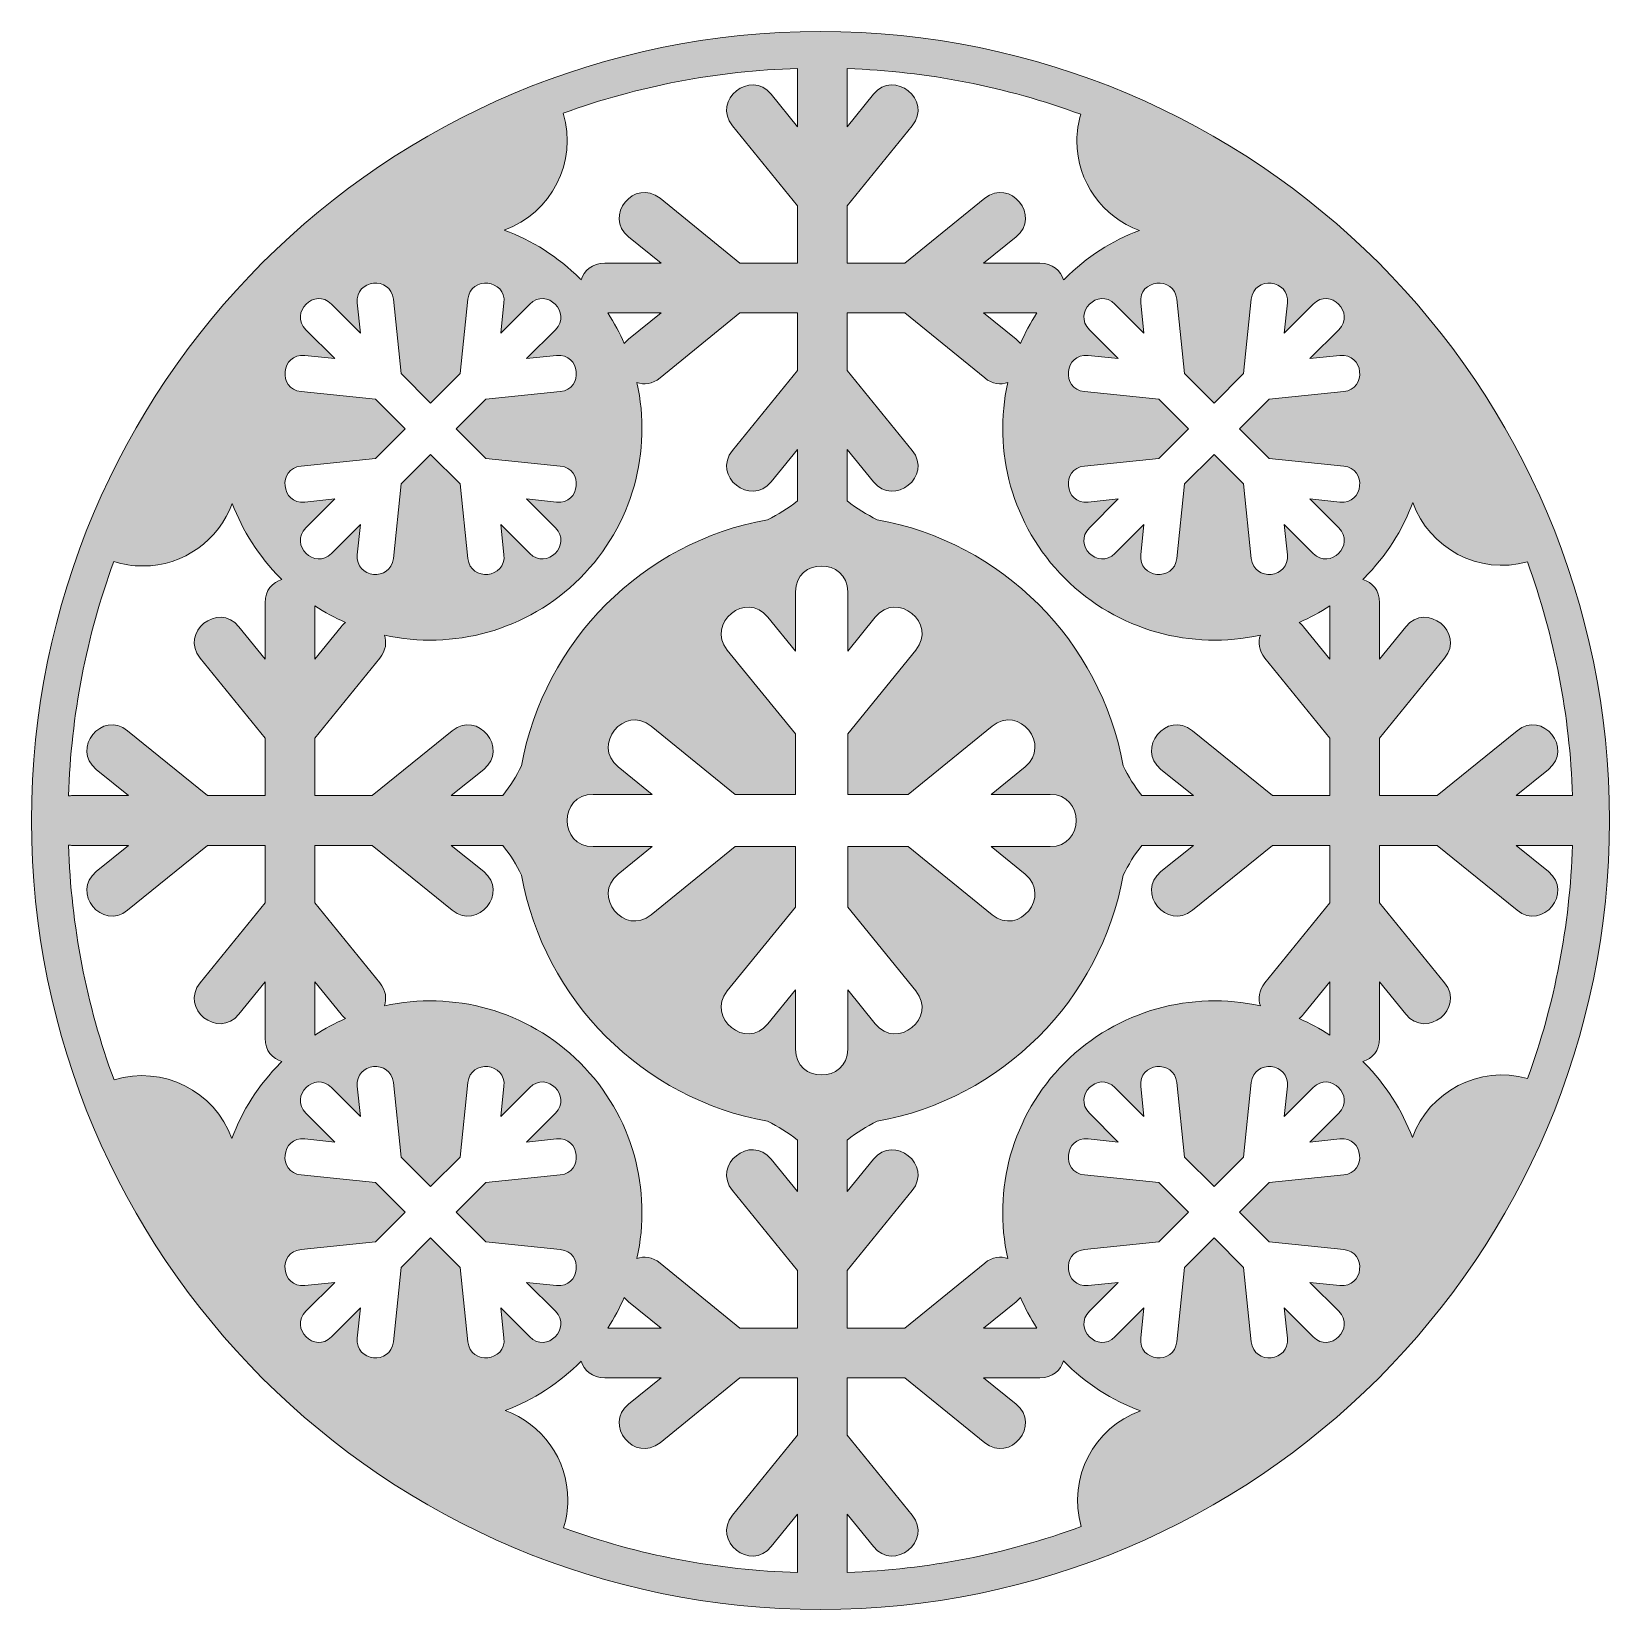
# Model space of a CAD drawing. Header units: inches. Extents: x 0 to 6, y -6 to 0.
import ezdxf

# ---------------------------------------------------------------- set-up
doc = ezdxf.new("R2010")
doc.units = ezdxf.units.IN
doc.header["$MEASUREMENT"] = 0
doc.layers.add('5-1 - Coasters Laser Cut', color=7, linetype='Continuous', lineweight=0)

msp = doc.modelspace()

# ---------------------------------------------------------------- hatches: boundary and pattern name
at = {"layer": '5-1 - Coasters Laser Cut', "true_color": 0x1d1d1b, "transparency": 33554687}
h = msp.add_hatch(color=250, dxfattribs=at)
h.dxf.hatch_style = 2
edge = h.paths.add_edge_path()
edge.add_spline(control_points=[(5.6885, -3.9812), (5.5038, -3.9294), (5.3146, -4.0304), (5.2507, -4.2057), (5.2115, -4.1021), (5.1506, -4.0049), (5.0671, -3.9215), (5.0656, -3.9199), (5.0639, -3.9185), (5.0622, -3.9168), (5.0974, -3.9061), (5.1261, -3.8764), (5.1261, -3.8275), (5.1261, -3.8275), (5.1261, -3.6135), (5.1261, -3.6135), (5.1261, -3.6135), (5.2258, -3.7367), (5.2258, -3.7367), (5.3044, -3.8335), (5.4517, -3.7146), (5.3731, -3.6172), (5.3731, -3.6172), (5.1261, -3.3133), (5.1261, -3.3133), (5.1261, -3.3133), (5.1261, -3.0946), (5.1261, -3.0946), (5.1261, -3.0946), (5.3447, -3.0946), (5.3447, -3.0946), (5.3447, -3.0946), (5.6487, -3.3415), (5.6487, -3.3415), (5.7461, -3.4201), (5.865, -3.2731), (5.7682, -3.1944), (5.7682, -3.1944), (5.645, -3.0946), (5.645, -3.0946), (5.645, -3.0946), (5.8594, -3.0946), (5.8594, -3.0946), (5.8496, -3.3997), (5.7924, -3.6971), (5.6885, -3.9812)], knot_values=[0, 0, 0, 0, 1, 1, 1, 2, 2, 2, 3, 3, 3, 4, 4, 4, 5, 5, 5, 6, 6, 6, 7, 7, 7, 8, 8, 8, 9, 9, 9, 10, 10, 10, 11, 11, 11, 12, 12, 12, 13, 13, 13, 14, 14, 14, 15, 15, 15, 15], degree=3, periodic=0)
edge = h.paths.add_edge_path()
edge.add_spline(control_points=[(4.9753, -4.7682), (4.9753, -4.7682), (4.8606, -4.7563), (4.8606, -4.7563), (4.8606, -4.7563), (4.9706, -4.8663), (4.9706, -4.8663), (5.035, -4.9307), (4.9376, -5.0279), (4.8733, -4.9636), (4.8733, -4.9636), (4.7632, -4.8535), (4.7632, -4.8535), (4.7632, -4.8535), (4.7753, -4.9682), (4.7753, -4.9682), (4.7847, -5.0583), (4.6479, -5.0729), (4.6382, -4.9824), (4.6382, -4.9824), (4.6089, -4.6992), (4.6089, -4.6992), (4.6089, -4.6992), (4.4965, -4.5868), (4.4965, -4.5868), (4.4965, -4.5868), (4.384, -4.6992), (4.384, -4.6992), (4.384, -4.6992), (4.3547, -4.9824), (4.3547, -4.9824), (4.3451, -5.0729), (4.2083, -5.0583), (4.2176, -4.9682), (4.2176, -4.9682), (4.2297, -4.8535), (4.2297, -4.8535), (4.2297, -4.8535), (4.1197, -4.9636), (4.1197, -4.9636), (4.0553, -5.0279), (3.9581, -4.9307), (4.0224, -4.8663), (4.0224, -4.8663), (4.1325, -4.7563), (4.1325, -4.7563), (4.1325, -4.7563), (4.0178, -4.7682), (4.0178, -4.7682), (3.9276, -4.7776), (3.9131, -4.6408), (4.0036, -4.6313), (4.0036, -4.6313), (4.2868, -4.6019), (4.2868, -4.6019), (4.2868, -4.6019), (4.3992, -4.4894), (4.3992, -4.4894), (4.3992, -4.4894), (4.2868, -4.3771), (4.2868, -4.3771), (4.2868, -4.3771), (4.0036, -4.3478), (4.0036, -4.3478), (3.9131, -4.3381), (3.9276, -4.2012), (4.0178, -4.2107), (4.0178, -4.2107), (4.1325, -4.2226), (4.1325, -4.2226), (4.1325, -4.2226), (4.0224, -4.1126), (4.0224, -4.1126), (3.9581, -4.0482), (4.0553, -3.951), (4.1197, -4.0154), (4.1197, -4.0154), (4.2297, -4.1254), (4.2297, -4.1254), (4.2297, -4.1254), (4.2176, -4.0107), (4.2176, -4.0107), (4.2083, -3.9206), (4.3451, -3.906), (4.3547, -3.9965), (4.3547, -3.9965), (4.384, -4.2797), (4.384, -4.2797), (4.384, -4.2797), (4.4965, -4.3922), (4.4965, -4.3922), (4.4965, -4.3922), (4.6089, -4.2797), (4.6089, -4.2797), (4.6089, -4.2797), (4.6382, -3.9965), (4.6382, -3.9965), (4.6479, -3.906), (4.7847, -3.9206), (4.7753, -4.0107), (4.7753, -4.0107), (4.7632, -4.1254), (4.7632, -4.1254), (4.7632, -4.1254), (4.8733, -4.0154), (4.8733, -4.0154), (4.9378, -3.951), (5.035, -4.0482), (4.9706, -4.1126), (4.9706, -4.1126), (4.8606, -4.2226), (4.8606, -4.2226), (4.8606, -4.2226), (4.9751, -4.2107), (4.9751, -4.2107), (5.0654, -4.2012), (5.0799, -4.3381), (4.9894, -4.3478), (4.9894, -4.3478), (4.7063, -4.3771), (4.7063, -4.3771), (4.7063, -4.3771), (4.5938, -4.4894), (4.5938, -4.4894), (4.5938, -4.4894), (4.7063, -4.6019), (4.7063, -4.6019), (4.7063, -4.6019), (4.9894, -4.6313), (4.9894, -4.6313), (5.08, -4.6408), (5.0654, -4.7776), (4.9753, -4.7682)], knot_values=[0, 0, 0, 0, 1, 1, 1, 2, 2, 2, 3, 3, 3, 4, 4, 4, 5, 5, 5, 6, 6, 6, 7, 7, 7, 8, 8, 8, 9, 9, 9, 10, 10, 10, 11, 11, 11, 12, 12, 12, 13, 13, 13, 14, 14, 14, 15, 15, 15, 16, 16, 16, 17, 17, 17, 18, 18, 18, 19, 19, 19, 20, 20, 20, 21, 21, 21, 22, 22, 22, 23, 23, 23, 24, 24, 24, 25, 25, 25, 26, 26, 26, 27, 27, 27, 28, 28, 28, 29, 29, 29, 30, 30, 30, 31, 31, 31, 32, 32, 32, 33, 33, 33, 34, 34, 34, 35, 35, 35, 36, 36, 36, 37, 37, 37, 38, 38, 38, 39, 39, 39, 40, 40, 40, 41, 41, 41, 42, 42, 42, 43, 43, 43, 44, 44, 44, 44], degree=3, periodic=0)
edge = h.paths.add_edge_path()
edge.add_spline(control_points=[(3.9913, -5.6847), (3.7061, -5.7901), (3.4076, -5.8486), (3.1013, -5.8592), (3.1018, -5.8507), (3.1017, -5.8732), (3.1017, -5.6379), (3.1017, -5.6379), (3.2014, -5.7611), (3.2014, -5.7611), (3.28, -5.8579), (3.4272, -5.739), (3.3486, -5.6417), (3.3486, -5.6417), (3.1017, -5.3378), (3.1017, -5.3378), (3.1017, -5.3378), (3.1017, -5.119), (3.1017, -5.119), (3.1017, -5.119), (3.3203, -5.119), (3.3203, -5.119), (3.3203, -5.119), (3.6243, -5.366), (3.6243, -5.366), (3.7217, -5.4447), (3.8406, -5.2975), (3.7437, -5.2189), (3.7437, -5.2189), (3.6204, -5.119), (3.6204, -5.119), (3.6204, -5.119), (3.8346, -5.119), (3.8346, -5.119), (3.8833, -5.119), (3.9131, -5.0903), (3.9239, -5.0551), (4.0086, -5.1415), (4.1079, -5.2047), (4.2165, -5.2451), (4.04, -5.3089), (3.9385, -5.4992), (3.9913, -5.6847)], knot_values=[0, 0, 0, 0, 1, 1, 1, 2, 2, 2, 3, 3, 3, 4, 4, 4, 5, 5, 5, 6, 6, 6, 7, 7, 7, 8, 8, 8, 9, 9, 9, 10, 10, 10, 11, 11, 11, 12, 12, 12, 13, 13, 13, 14, 14, 14, 14], degree=3, periodic=0)
edge = h.paths.add_edge_path()
edge.add_spline(control_points=[(2.9049, -3.869), (2.9049, -3.869), (2.9049, -3.6442), (2.9049, -3.6442), (2.9049, -3.6442), (2.8001, -3.7736), (2.8001, -3.7736), (2.7176, -3.8753), (2.5631, -3.7504), (2.6456, -3.6482), (2.6456, -3.6482), (2.9049, -3.329), (2.9049, -3.329), (2.9049, -3.329), (2.9049, -3.0993), (2.9049, -3.0993), (2.9049, -3.0993), (2.6753, -3.0993), (2.6753, -3.0993), (2.6753, -3.0993), (2.3561, -3.3586), (2.3561, -3.3586), (2.2539, -3.4413), (2.129, -3.2867), (2.2307, -3.2042), (2.2307, -3.2042), (2.36, -3.0993), (2.36, -3.0993), (2.36, -3.0993), (2.1353, -3.0993), (2.1353, -3.0993), (2.0038, -3.0993), (2.0038, -2.9006), (2.1353, -2.9006), (2.1353, -2.9006), (2.36, -2.9006), (2.36, -2.9006), (2.36, -2.9006), (2.2307, -2.7958), (2.2307, -2.7958), (2.129, -2.7133), (2.2539, -2.5586), (2.3561, -2.6412), (2.3561, -2.6412), (2.6753, -2.9006), (2.6753, -2.9006), (2.6753, -2.9006), (2.9049, -2.9006), (2.9049, -2.9006), (2.9049, -2.9006), (2.9049, -2.671), (2.9049, -2.671), (2.9049, -2.671), (2.6456, -2.3518), (2.6456, -2.3518), (2.5631, -2.2494), (2.7176, -2.1247), (2.8001, -2.2264), (2.8001, -2.2264), (2.9049, -2.3557), (2.9049, -2.3557), (2.9049, -2.3557), (2.9049, -2.131), (2.9049, -2.131), (2.9049, -1.9994), (3.1036, -1.9994), (3.1036, -2.131), (3.1036, -2.131), (3.1036, -2.3557), (3.1036, -2.3557), (3.1036, -2.3557), (3.2085, -2.2264), (3.2085, -2.2264), (3.291, -2.1246), (3.4456, -2.2496), (3.3629, -2.3518), (3.3629, -2.3518), (3.1036, -2.671), (3.1036, -2.671), (3.1036, -2.671), (3.1036, -2.9006), (3.1036, -2.9006), (3.1036, -2.9006), (3.3333, -2.9006), (3.3333, -2.9006), (3.3333, -2.9006), (3.6525, -2.6412), (3.6525, -2.6412), (3.7547, -2.5586), (3.8796, -2.7133), (3.7779, -2.7958), (3.7779, -2.7958), (3.6485, -2.9006), (3.6485, -2.9006), (3.6485, -2.9006), (3.8733, -2.9006), (3.8733, -2.9006), (4.0049, -2.9006), (4.0049, -3.0993), (3.8733, -3.0993), (3.8733, -3.0993), (3.6485, -3.0993), (3.6485, -3.0993), (3.6485, -3.0993), (3.7779, -3.2042), (3.7779, -3.2042), (3.8796, -3.2867), (3.7547, -3.4413), (3.6525, -3.3586), (3.6525, -3.3586), (3.3333, -3.0993), (3.3333, -3.0993), (3.3333, -3.0993), (3.1036, -3.0993), (3.1036, -3.0993), (3.1036, -3.0993), (3.1036, -3.329), (3.1036, -3.329), (3.1036, -3.329), (3.3629, -3.6482), (3.3629, -3.6482), (3.4456, -3.7504), (3.291, -3.8753), (3.2085, -3.7736), (3.2085, -3.7736), (3.1036, -3.6442), (3.1036, -3.6442), (3.1036, -3.6442), (3.1036, -3.869), (3.1036, -3.869), (3.1036, -4.0006), (2.9049, -4.0006), (2.9049, -3.869)], knot_values=[0, 0, 0, 0, 1, 1, 1, 2, 2, 2, 3, 3, 3, 4, 4, 4, 5, 5, 5, 6, 6, 6, 7, 7, 7, 8, 8, 8, 9, 9, 9, 10, 10, 10, 11, 11, 11, 12, 12, 12, 13, 13, 13, 14, 14, 14, 15, 15, 15, 16, 16, 16, 17, 17, 17, 18, 18, 18, 19, 19, 19, 20, 20, 20, 21, 21, 21, 22, 22, 22, 23, 23, 23, 24, 24, 24, 25, 25, 25, 26, 26, 26, 27, 27, 27, 28, 28, 28, 29, 29, 29, 30, 30, 30, 31, 31, 31, 32, 32, 32, 33, 33, 33, 34, 34, 34, 35, 35, 35, 36, 36, 36, 37, 37, 37, 38, 38, 38, 39, 39, 39, 40, 40, 40, 41, 41, 41, 42, 42, 42, 43, 43, 43, 44, 44, 44, 44], degree=3, periodic=0)
edge = h.paths.add_edge_path()
edge.add_spline(control_points=[(2.0233, -5.6901), (2.0336, -5.6565), (2.0393, -5.6208), (2.0393, -5.5839), (2.0393, -5.4275), (1.9401, -5.2943), (1.8012, -5.2437), (1.9089, -5.2031), (2.0068, -5.14), (2.0901, -5.0553), (2.101, -5.0903), (2.1306, -5.119), (2.1794, -5.119), (2.1794, -5.119), (2.3935, -5.119), (2.3935, -5.119), (2.3935, -5.119), (2.2703, -5.2189), (2.2703, -5.2189), (2.1735, -5.2975), (2.2924, -5.4447), (2.3897, -5.366), (2.3897, -5.366), (2.6937, -5.119), (2.6937, -5.119), (2.6937, -5.119), (2.9124, -5.119), (2.9124, -5.119), (2.9124, -5.119), (2.9124, -5.3378), (2.9124, -5.3378), (2.9124, -5.3378), (2.6654, -5.6417), (2.6654, -5.6417), (2.5868, -5.739), (2.734, -5.8581), (2.8125, -5.7611), (2.8125, -5.7611), (2.9124, -5.6379), (2.9124, -5.6379), (2.9124, -5.8758), (2.9122, -5.8515), (2.9128, -5.8597), (2.6067, -5.8506), (2.3085, -5.7937), (2.0233, -5.6901)], knot_values=[0, 0, 0, 0, 1, 1, 1, 2, 2, 2, 3, 3, 3, 4, 4, 4, 5, 5, 5, 6, 6, 6, 7, 7, 7, 8, 8, 8, 9, 9, 9, 10, 10, 10, 11, 11, 11, 12, 12, 12, 13, 13, 13, 14, 14, 14, 15, 15, 15, 15], degree=3, periodic=0)
edge = h.paths.add_edge_path()
edge.add_spline(control_points=[(1.6593, -4.9824), (1.6593, -4.9824), (1.63, -4.6992), (1.63, -4.6992), (1.63, -4.6992), (1.5175, -4.5867), (1.5175, -4.5867), (1.5175, -4.5867), (1.4051, -4.6992), (1.4051, -4.6992), (1.4051, -4.6992), (1.3758, -4.9824), (1.3758, -4.9824), (1.3662, -5.0729), (1.2294, -5.0583), (1.2387, -4.9682), (1.2387, -4.9682), (1.2508, -4.8535), (1.2508, -4.8535), (1.2508, -4.8535), (1.1407, -4.9636), (1.1407, -4.9636), (1.0764, -5.0279), (0.979, -4.9307), (1.0435, -4.8663), (1.0435, -4.8663), (1.1535, -4.7563), (1.1535, -4.7563), (1.1535, -4.7563), (1.0389, -4.7682), (1.0389, -4.7682), (0.9486, -4.7776), (0.9342, -4.6408), (1.0246, -4.6313), (1.0246, -4.6313), (1.3078, -4.6019), (1.3078, -4.6019), (1.3078, -4.6019), (1.4203, -4.4894), (1.4203, -4.4894), (1.4203, -4.4894), (1.3078, -4.3769), (1.3078, -4.3769), (1.3078, -4.3769), (1.0246, -4.3476), (1.0246, -4.3476), (0.9342, -4.3381), (0.9486, -4.2012), (1.0389, -4.2107), (1.0389, -4.2107), (1.1535, -4.2226), (1.1535, -4.2226), (1.1535, -4.2226), (1.0435, -4.1126), (1.0435, -4.1126), (0.979, -4.0482), (1.0764, -3.951), (1.1407, -4.0154), (1.1407, -4.0154), (1.2508, -4.1254), (1.2508, -4.1254), (1.2508, -4.1254), (1.2387, -4.0107), (1.2387, -4.0107), (1.2294, -3.9206), (1.3662, -3.906), (1.3758, -3.9965), (1.3758, -3.9965), (1.4051, -4.2797), (1.4051, -4.2797), (1.4051, -4.2797), (1.5175, -4.3922), (1.5175, -4.3922), (1.5175, -4.3922), (1.63, -4.2797), (1.63, -4.2797), (1.63, -4.2797), (1.6593, -3.9965), (1.6593, -3.9965), (1.6689, -3.906), (1.8057, -3.9206), (1.7964, -4.0107), (1.7964, -4.0107), (1.7843, -4.1254), (1.7843, -4.1254), (1.7843, -4.1254), (1.8943, -4.0154), (1.8943, -4.0154), (1.9587, -3.951), (2.0561, -4.0482), (1.9917, -4.1126), (1.9917, -4.1126), (1.8815, -4.2226), (1.8815, -4.2226), (1.8815, -4.2226), (1.9962, -4.2107), (1.9962, -4.2107), (2.0864, -4.2012), (2.101, -4.3381), (2.0106, -4.3476), (2.0106, -4.3476), (1.7272, -4.3769), (1.7272, -4.3769), (1.7272, -4.3769), (1.6149, -4.4894), (1.6149, -4.4894), (1.6149, -4.4894), (1.7272, -4.6019), (1.7272, -4.6019), (1.7272, -4.6019), (2.0106, -4.6313), (2.0106, -4.6313), (2.101, -4.6408), (2.0864, -4.7776), (1.9962, -4.7682), (1.9962, -4.7682), (1.8815, -4.7563), (1.8815, -4.7563), (1.8815, -4.7563), (1.9917, -4.8663), (1.9917, -4.8663), (2.0561, -4.9307), (1.9587, -5.0279), (1.8943, -4.9636), (1.8943, -4.9636), (1.7843, -4.8535), (1.7843, -4.8535), (1.7843, -4.8535), (1.7964, -4.9682), (1.7964, -4.9682), (1.8057, -5.0583), (1.6689, -5.0729), (1.6593, -4.9824)], knot_values=[0, 0, 0, 0, 1, 1, 1, 2, 2, 2, 3, 3, 3, 4, 4, 4, 5, 5, 5, 6, 6, 6, 7, 7, 7, 8, 8, 8, 9, 9, 9, 10, 10, 10, 11, 11, 11, 12, 12, 12, 13, 13, 13, 14, 14, 14, 15, 15, 15, 16, 16, 16, 17, 17, 17, 18, 18, 18, 19, 19, 19, 20, 20, 20, 21, 21, 21, 22, 22, 22, 23, 23, 23, 24, 24, 24, 25, 25, 25, 26, 26, 26, 27, 27, 27, 28, 28, 28, 29, 29, 29, 30, 30, 30, 31, 31, 31, 32, 32, 32, 33, 33, 33, 34, 34, 34, 35, 35, 35, 36, 36, 36, 37, 37, 37, 38, 38, 38, 39, 39, 39, 40, 40, 40, 41, 41, 41, 42, 42, 42, 43, 43, 43, 44, 44, 44, 44], degree=3, periodic=0)
edge = h.paths.add_edge_path()
edge.add_spline(control_points=[(0.8879, -2.1724), (0.8879, -2.1724), (0.8879, -2.3865), (0.8879, -2.3865), (0.8879, -2.3865), (0.7881, -2.2632), (0.7881, -2.2632), (0.7096, -2.1665), (0.5624, -2.2853), (0.641, -2.3828), (0.641, -2.3828), (0.8879, -2.6867), (0.8879, -2.6867), (0.8879, -2.6867), (0.8879, -2.9054), (0.8879, -2.9054), (0.8879, -2.9054), (0.6692, -2.9054), (0.6692, -2.9054), (0.6692, -2.9054), (0.3653, -2.6585), (0.3653, -2.6585), (0.2679, -2.5797), (0.149, -2.7269), (0.2458, -2.8056), (0.2458, -2.8056), (0.369, -2.9054), (0.369, -2.9054), (0.1351, -2.9054), (0.1517, -2.905), (0.1406, -2.9064), (0.1503, -2.5996), (0.2081, -2.3007), (0.3129, -2.0151), (0.3476, -2.0263), (0.3846, -2.0322), (0.4231, -2.0322), (0.5794, -2.0322), (0.7126, -1.9331), (0.7633, -1.7942), (0.8025, -1.8978), (0.8635, -1.995), (0.9469, -2.0785), (0.9485, -2.0801), (0.9501, -2.0815), (0.9518, -2.0832), (0.9167, -2.0939), (0.8879, -2.1236), (0.8879, -2.1724)], knot_values=[0, 0, 0, 0, 1, 1, 1, 2, 2, 2, 3, 3, 3, 4, 4, 4, 5, 5, 5, 6, 6, 6, 7, 7, 7, 8, 8, 8, 9, 9, 9, 10, 10, 10, 11, 11, 11, 12, 12, 12, 13, 13, 13, 14, 14, 14, 15, 15, 15, 16, 16, 16, 16], degree=3, periodic=0)
edge = h.paths.add_edge_path()
edge.add_spline(control_points=[(0.9469, -3.9214), (0.8625, -4.0058), (0.8008, -4.1044), (0.7618, -4.2096), (0.6965, -4.0283), (0.4994, -3.9288), (0.3136, -3.9867), (0.2083, -3.7006), (0.1504, -3.401), (0.1406, -3.0936), (0.1518, -3.095), (0.1353, -3.0946), (0.369, -3.0946), (0.369, -3.0946), (0.2458, -3.1944), (0.2458, -3.1944), (0.149, -3.2729), (0.2679, -3.4201), (0.3653, -3.3415), (0.3653, -3.3415), (0.6692, -3.0946), (0.6692, -3.0946), (0.6692, -3.0946), (0.8879, -3.0946), (0.8879, -3.0946), (0.8879, -3.0946), (0.8879, -3.3133), (0.8879, -3.3133), (0.8879, -3.3133), (0.641, -3.6172), (0.641, -3.6172), (0.5624, -3.7146), (0.7096, -3.8335), (0.7881, -3.7367), (0.7881, -3.7367), (0.8879, -3.6135), (0.8879, -3.6135), (0.8879, -3.6135), (0.8879, -3.8275), (0.8879, -3.8275), (0.8879, -3.8764), (0.9167, -3.9061), (0.9518, -3.9168), (0.9501, -3.9183), (0.9485, -3.9199), (0.9469, -3.9214)], knot_values=[0, 0, 0, 0, 1, 1, 1, 2, 2, 2, 3, 3, 3, 4, 4, 4, 5, 5, 5, 6, 6, 6, 7, 7, 7, 8, 8, 8, 9, 9, 9, 10, 10, 10, 11, 11, 11, 12, 12, 12, 13, 13, 13, 14, 14, 14, 15, 15, 15, 15], degree=3, periodic=0)
edge = h.paths.add_edge_path()
edge.add_spline(control_points=[(1.3078, -1.3981), (1.3078, -1.3981), (1.0246, -1.3688), (1.0246, -1.3688), (0.9342, -1.3592), (0.9488, -1.2224), (1.0389, -1.2317), (1.0389, -1.2317), (1.1535, -1.2438), (1.1535, -1.2438), (1.1535, -1.2438), (1.0435, -1.1338), (1.0435, -1.1338), (0.979, -1.0693), (1.0764, -0.9721), (1.1407, -1.0364), (1.1407, -1.0364), (1.2508, -1.1465), (1.2508, -1.1465), (1.2508, -1.1465), (1.2387, -1.0318), (1.2387, -1.0318), (1.2294, -0.9415), (1.3662, -0.9271), (1.3758, -1.0175), (1.3758, -1.0175), (1.4051, -1.3008), (1.4051, -1.3008), (1.4051, -1.3008), (1.5175, -1.4132), (1.5175, -1.4132), (1.5175, -1.4132), (1.63, -1.3008), (1.63, -1.3008), (1.63, -1.3008), (1.6593, -1.0175), (1.6593, -1.0175), (1.6689, -0.9271), (1.8057, -0.9415), (1.7964, -1.0318), (1.7964, -1.0318), (1.7843, -1.1465), (1.7843, -1.1465), (1.7843, -1.1465), (1.8943, -1.0364), (1.8943, -1.0364), (1.9587, -0.9721), (2.0561, -1.0693), (1.9917, -1.1338), (1.9917, -1.1338), (1.8817, -1.2438), (1.8817, -1.2438), (1.8817, -1.2438), (1.9962, -1.2317), (1.9962, -1.2317), (2.0864, -1.2224), (2.101, -1.3592), (2.0106, -1.3688), (2.0106, -1.3688), (1.7272, -1.3981), (1.7272, -1.3981), (1.7272, -1.3981), (1.6149, -1.5106), (1.6149, -1.5106), (1.6149, -1.5106), (1.7272, -1.6229), (1.7272, -1.6229), (1.7272, -1.6229), (2.0106, -1.6522), (2.0106, -1.6522), (2.101, -1.6618), (2.0865, -1.7986), (1.9962, -1.7893), (1.9962, -1.7893), (1.8817, -1.7772), (1.8817, -1.7772), (1.8817, -1.7772), (1.9917, -1.8874), (1.9917, -1.8874), (2.056, -1.9517), (1.9587, -2.049), (1.8943, -1.9846), (1.8943, -1.9846), (1.7843, -1.8746), (1.7843, -1.8746), (1.7843, -1.8746), (1.7964, -1.9892), (1.7964, -1.9892), (1.8057, -2.0793), (1.6689, -2.0939), (1.6593, -2.0035), (1.6593, -2.0035), (1.63, -1.7203), (1.63, -1.7203), (1.63, -1.7203), (1.5175, -1.6078), (1.5175, -1.6078), (1.5175, -1.6078), (1.4051, -1.7203), (1.4051, -1.7203), (1.4051, -1.7203), (1.3758, -2.0035), (1.3758, -2.0035), (1.3662, -2.0939), (1.2294, -2.0793), (1.2387, -1.9892), (1.2387, -1.9892), (1.2508, -1.8746), (1.2508, -1.8746), (1.2508, -1.8746), (1.1407, -1.9846), (1.1407, -1.9846), (1.0764, -2.049), (0.979, -1.9517), (1.0435, -1.8874), (1.0435, -1.8874), (1.1535, -1.7772), (1.1535, -1.7772), (1.1535, -1.7772), (1.0389, -1.7893), (1.0389, -1.7893), (0.9486, -1.7986), (0.9342, -1.6618), (1.0246, -1.6522), (1.0246, -1.6522), (1.3078, -1.6229), (1.3078, -1.6229), (1.3078, -1.6229), (1.4203, -1.5106), (1.4203, -1.5106), (1.4203, -1.5106), (1.3078, -1.3981), (1.3078, -1.3981)], knot_values=[0, 0, 0, 0, 1, 1, 1, 2, 2, 2, 3, 3, 3, 4, 4, 4, 5, 5, 5, 6, 6, 6, 7, 7, 7, 8, 8, 8, 9, 9, 9, 10, 10, 10, 11, 11, 11, 12, 12, 12, 13, 13, 13, 14, 14, 14, 15, 15, 15, 16, 16, 16, 17, 17, 17, 18, 18, 18, 19, 19, 19, 20, 20, 20, 21, 21, 21, 22, 22, 22, 23, 23, 23, 24, 24, 24, 25, 25, 25, 26, 26, 26, 27, 27, 27, 28, 28, 28, 29, 29, 29, 30, 30, 30, 31, 31, 31, 32, 32, 32, 33, 33, 33, 34, 34, 34, 35, 35, 35, 36, 36, 36, 37, 37, 37, 38, 38, 38, 39, 39, 39, 40, 40, 40, 41, 41, 41, 42, 42, 42, 43, 43, 43, 44, 44, 44, 44], degree=3, periodic=0)
edge = h.paths.add_edge_path()
edge.add_spline(control_points=[(2.1913, -1.0701), (2.1913, -1.0701), (2.3935, -1.0701), (2.3935, -1.0701), (2.3935, -1.0701), (2.2703, -1.17), (2.2703, -1.17), (2.2639, -1.1751), (2.2585, -1.1807), (2.2539, -1.1864), (2.2364, -1.1464), (2.2156, -1.1075), (2.1913, -1.0701)], knot_values=[0, 0, 0, 0, 1, 1, 1, 2, 2, 2, 3, 3, 3, 4, 4, 4, 4], degree=3, periodic=0)
edge = h.paths.add_edge_path()
edge.add_spline(control_points=[(1.0771, -2.3865), (1.0771, -2.3865), (1.0771, -2.1842), (1.0771, -2.1842), (1.1144, -2.2085), (1.1535, -2.2293), (1.1935, -2.2468), (1.1878, -2.2514), (1.1822, -2.2568), (1.1769, -2.2632), (1.1769, -2.2632), (1.0771, -2.3865), (1.0771, -2.3865)], knot_values=[0, 0, 0, 0, 1, 1, 1, 2, 2, 2, 3, 3, 3, 4, 4, 4, 4], degree=3, periodic=0)
edge = h.paths.add_edge_path()
edge.add_spline(control_points=[(1.1935, -3.7532), (1.1535, -3.7707), (1.1144, -3.7915), (1.0771, -3.8158), (1.0771, -3.8158), (1.0771, -3.6135), (1.0771, -3.6135), (1.0771, -3.6135), (1.1769, -3.7367), (1.1769, -3.7367), (1.1822, -3.7432), (1.1878, -3.7486), (1.1935, -3.7532)], knot_values=[0, 0, 0, 0, 1, 1, 1, 2, 2, 2, 3, 3, 3, 4, 4, 4, 4], degree=3, periodic=0)
edge = h.paths.add_edge_path()
edge.add_spline(control_points=[(2.3935, -4.9299), (2.3935, -4.9299), (2.1911, -4.9299), (2.1911, -4.9299), (2.2156, -4.8925), (2.2363, -4.8535), (2.2538, -4.8135), (2.2585, -4.8193), (2.2639, -4.8247), (2.2703, -4.83), (2.2703, -4.83), (2.3935, -4.9299), (2.3935, -4.9299)], knot_values=[0, 0, 0, 0, 1, 1, 1, 2, 2, 2, 3, 3, 3, 4, 4, 4, 4], degree=3, periodic=0)
edge = h.paths.add_edge_path()
edge.add_spline(control_points=[(2.6654, -4.4072), (2.6654, -4.4072), (2.9124, -4.7111), (2.9124, -4.7111), (2.9124, -4.7111), (2.9124, -4.9299), (2.9124, -4.9299), (2.9124, -4.9299), (2.6937, -4.9299), (2.6937, -4.9299), (2.6937, -4.9299), (2.3897, -4.6829), (2.3897, -4.6829), (2.3603, -4.659), (2.3289, -4.6561), (2.3021, -4.6654), (2.3594, -4.4058), (2.2875, -4.1233), (2.0856, -3.9214), (1.8836, -3.7194), (1.6011, -3.6475), (1.3415, -3.705), (1.351, -3.6781), (1.3479, -3.6467), (1.324, -3.6172), (1.324, -3.6172), (1.0771, -3.3133), (1.0771, -3.3133), (1.0771, -3.3133), (1.0771, -3.0946), (1.0771, -3.0946), (1.0771, -3.0946), (1.2958, -3.0946), (1.2958, -3.0946), (1.2958, -3.0946), (1.5999, -3.3415), (1.5999, -3.3415), (1.6972, -3.4201), (1.8161, -3.2729), (1.7193, -3.1944), (1.7193, -3.1944), (1.596, -3.0946), (1.596, -3.0946), (1.596, -3.0946), (1.7919, -3.0946), (1.7919, -3.0946), (1.821, -3.1314), (1.8436, -3.1682), (1.8631, -3.2079), (1.9489, -3.6833), (2.3236, -4.0581), (2.799, -4.1439), (2.8388, -4.1635), (2.8756, -4.1861), (2.9124, -4.215), (2.9124, -4.215), (2.9124, -4.411), (2.9124, -4.411), (2.9124, -4.411), (2.8125, -4.2878), (2.8125, -4.2878), (2.734, -4.1908), (2.5868, -4.3099), (2.6654, -4.4072)], knot_values=[0, 0, 0, 0, 1, 1, 1, 2, 2, 2, 3, 3, 3, 4, 4, 4, 5, 5, 5, 6, 6, 6, 7, 7, 7, 8, 8, 8, 9, 9, 9, 10, 10, 10, 11, 11, 11, 12, 12, 12, 13, 13, 13, 14, 14, 14, 15, 15, 15, 16, 16, 16, 17, 17, 17, 18, 18, 18, 19, 19, 19, 20, 20, 20, 21, 21, 21, 21], degree=3, periodic=0)
edge = h.paths.add_edge_path()
edge.add_spline(control_points=[(2.8125, -1.7122), (2.8125, -1.7122), (2.9124, -1.589), (2.9124, -1.589), (2.9124, -1.589), (2.9124, -1.7849), (2.9124, -1.7849), (2.8758, -1.8138), (2.839, -1.8365), (2.799, -1.8561), (2.3236, -1.9419), (1.9489, -2.3167), (1.8631, -2.7919), (1.8438, -2.8315), (1.8211, -2.8683), (1.7919, -2.9054), (1.7919, -2.9054), (1.596, -2.9054), (1.596, -2.9054), (1.596, -2.9054), (1.7193, -2.8056), (1.7193, -2.8056), (1.8161, -2.7269), (1.6971, -2.5797), (1.5999, -2.6585), (1.5999, -2.6585), (1.2958, -2.9054), (1.2958, -2.9054), (1.2958, -2.9054), (1.0771, -2.9054), (1.0771, -2.9054), (1.0771, -2.9054), (1.0771, -2.6867), (1.0771, -2.6867), (1.0771, -2.6867), (1.324, -2.3828), (1.324, -2.3828), (1.3479, -2.3532), (1.351, -2.3218), (1.3415, -2.295), (1.6011, -2.3525), (1.8836, -2.2804), (2.0856, -2.0785), (2.2875, -1.8765), (2.3594, -1.5942), (2.3021, -1.3346), (2.3289, -1.3439), (2.3603, -1.3408), (2.3897, -1.3171), (2.3897, -1.3171), (2.6937, -1.0701), (2.6937, -1.0701), (2.6937, -1.0701), (2.9124, -1.0701), (2.9124, -1.0701), (2.9124, -1.0701), (2.9124, -1.2889), (2.9124, -1.2889), (2.9124, -1.2889), (2.6654, -1.5928), (2.6654, -1.5928), (2.5868, -1.6901), (2.734, -1.809), (2.8125, -1.7122)], knot_values=[0, 0, 0, 0, 1, 1, 1, 2, 2, 2, 3, 3, 3, 4, 4, 4, 5, 5, 5, 6, 6, 6, 7, 7, 7, 8, 8, 8, 9, 9, 9, 10, 10, 10, 11, 11, 11, 12, 12, 12, 13, 13, 13, 14, 14, 14, 15, 15, 15, 16, 16, 16, 17, 17, 17, 18, 18, 18, 19, 19, 19, 20, 20, 20, 21, 21, 21, 21], degree=3, periodic=0)
edge = h.paths.add_edge_path()
edge.add_spline(control_points=[(2.0214, -0.3106), (2.3071, -0.2065), (2.606, -0.1494), (2.9128, -0.1403), (2.9122, -0.1488), (2.9124, -0.1267), (2.9124, -0.3621), (2.9124, -0.3621), (2.8125, -0.2387), (2.8125, -0.2387), (2.734, -0.1419), (2.5868, -0.2608), (2.6654, -0.3582), (2.6654, -0.3582), (2.9124, -0.6622), (2.9124, -0.6622), (2.9124, -0.6622), (2.9124, -0.8808), (2.9124, -0.8808), (2.9124, -0.8808), (2.6937, -0.8808), (2.6937, -0.8808), (2.6937, -0.8808), (2.3897, -0.6339), (2.3897, -0.6339), (2.2924, -0.5553), (2.1735, -0.7025), (2.2703, -0.7811), (2.2703, -0.7811), (2.3935, -0.8808), (2.3935, -0.8808), (2.3935, -0.8808), (2.1794, -0.8808), (2.1794, -0.8808), (2.1307, -0.8808), (2.101, -0.9096), (2.0901, -0.9447), (2.0886, -0.9431), (2.0871, -0.9414), (2.0856, -0.9399), (2.0011, -0.8554), (1.9025, -0.7939), (1.7975, -0.7549), (1.9767, -0.6901), (2.0768, -0.4961), (2.0214, -0.3106)], knot_values=[0, 0, 0, 0, 1, 1, 1, 2, 2, 2, 3, 3, 3, 4, 4, 4, 5, 5, 5, 6, 6, 6, 7, 7, 7, 8, 8, 8, 9, 9, 9, 10, 10, 10, 11, 11, 11, 12, 12, 12, 13, 13, 13, 14, 14, 14, 15, 15, 15, 15], degree=3, periodic=0)
edge = h.paths.add_edge_path()
edge.add_spline(control_points=[(3.9893, -0.3146), (3.9799, -0.3468), (3.9747, -0.3808), (3.9747, -0.4161), (3.9747, -0.5725), (4.0739, -0.7057), (4.2126, -0.7562), (4.1092, -0.7954), (4.0119, -0.8565), (3.9285, -0.9399), (3.9269, -0.9415), (3.9254, -0.9432), (3.9239, -0.9447), (3.9131, -0.9097), (3.8833, -0.8808), (3.8346, -0.8808), (3.8346, -0.8808), (3.6204, -0.8808), (3.6204, -0.8808), (3.6204, -0.8808), (3.7437, -0.7811), (3.7437, -0.7811), (3.8406, -0.7025), (3.7217, -0.5553), (3.6243, -0.6339), (3.6243, -0.6339), (3.3203, -0.8808), (3.3203, -0.8808), (3.3203, -0.8808), (3.1017, -0.8808), (3.1017, -0.8808), (3.1017, -0.8808), (3.1017, -0.6622), (3.1017, -0.6622), (3.1017, -0.6622), (3.3486, -0.3582), (3.3486, -0.3582), (3.4272, -0.2608), (3.28, -0.1419), (3.2014, -0.2387), (3.2014, -0.2387), (3.1017, -0.3621), (3.1017, -0.3621), (3.1017, -0.1222), (3.1018, -0.149), (3.1013, -0.1408), (3.4069, -0.1514), (3.7047, -0.2096), (3.9893, -0.3146)], knot_values=[0, 0, 0, 0, 1, 1, 1, 2, 2, 2, 3, 3, 3, 4, 4, 4, 5, 5, 5, 6, 6, 6, 7, 7, 7, 8, 8, 8, 9, 9, 9, 10, 10, 10, 11, 11, 11, 12, 12, 12, 13, 13, 13, 14, 14, 14, 15, 15, 15, 16, 16, 16, 16], degree=3, periodic=0)
edge = h.paths.add_edge_path()
edge.add_spline(control_points=[(4.8371, -2.2632), (4.8318, -2.2568), (4.8262, -2.2514), (4.8206, -2.2468), (4.8606, -2.2293), (4.8994, -2.2085), (4.9368, -2.1842), (4.9368, -2.1842), (4.9368, -2.3865), (4.9368, -2.3865), (4.9368, -2.3865), (4.8371, -2.2632), (4.8371, -2.2632)], knot_values=[0, 0, 0, 0, 1, 1, 1, 2, 2, 2, 3, 3, 3, 4, 4, 4, 4], degree=3, periodic=0)
edge = h.paths.add_edge_path()
edge.add_spline(control_points=[(3.6204, -1.0701), (3.6204, -1.0701), (3.8229, -1.0701), (3.8229, -1.0701), (3.7985, -1.1075), (3.7778, -1.1464), (3.7603, -1.1865), (3.7556, -1.1807), (3.7501, -1.1751), (3.7437, -1.17), (3.7437, -1.17), (3.6204, -1.0701), (3.6204, -1.0701)], knot_values=[0, 0, 0, 0, 1, 1, 1, 2, 2, 2, 3, 3, 3, 4, 4, 4, 4], degree=3, periodic=0)
edge = h.paths.add_edge_path()
edge.add_spline(control_points=[(4.7182, -2.9054), (4.7182, -2.9054), (4.4142, -2.6585), (4.4142, -2.6585), (4.3168, -2.5797), (4.1979, -2.7269), (4.2947, -2.8056), (4.2947, -2.8056), (4.4179, -2.9054), (4.4179, -2.9054), (4.4179, -2.9054), (4.2221, -2.9054), (4.2221, -2.9054), (4.1935, -2.869), (4.1707, -2.8322), (4.151, -2.7918), (4.065, -2.3165), (3.6904, -1.9419), (3.2151, -1.8561), (3.1753, -1.8365), (3.1383, -1.8139), (3.1017, -1.7849), (3.1017, -1.7849), (3.1017, -1.589), (3.1017, -1.589), (3.1017, -1.589), (3.2014, -1.7122), (3.2014, -1.7122), (3.28, -1.809), (3.4272, -1.6901), (3.3486, -1.5928), (3.3486, -1.5928), (3.1017, -1.2889), (3.1017, -1.2889), (3.1017, -1.2889), (3.1017, -1.0701), (3.1017, -1.0701), (3.1017, -1.0701), (3.3203, -1.0701), (3.3203, -1.0701), (3.3203, -1.0701), (3.6243, -1.3171), (3.6243, -1.3171), (3.6537, -1.3408), (3.6851, -1.3439), (3.7121, -1.3344), (3.6546, -1.594), (3.7265, -1.8765), (3.9285, -2.0785), (4.1304, -2.2804), (4.4129, -2.3525), (4.6725, -2.295), (4.6631, -2.3218), (4.6661, -2.3532), (4.6899, -2.3828), (4.6899, -2.3828), (4.9368, -2.6867), (4.9368, -2.6867), (4.9368, -2.6867), (4.9368, -2.9054), (4.9368, -2.9054), (4.9368, -2.9054), (4.7182, -2.9054), (4.7182, -2.9054)], knot_values=[0, 0, 0, 0, 1, 1, 1, 2, 2, 2, 3, 3, 3, 4, 4, 4, 5, 5, 5, 6, 6, 6, 7, 7, 7, 8, 8, 8, 9, 9, 9, 10, 10, 10, 11, 11, 11, 12, 12, 12, 13, 13, 13, 14, 14, 14, 15, 15, 15, 16, 16, 16, 17, 17, 17, 18, 18, 18, 19, 19, 19, 20, 20, 20, 21, 21, 21, 21], degree=3, periodic=0)
edge = h.paths.add_edge_path()
edge.add_spline(control_points=[(3.8228, -4.9299), (3.8228, -4.9299), (3.6204, -4.9299), (3.6204, -4.9299), (3.6204, -4.9299), (3.7437, -4.83), (3.7437, -4.83), (3.7501, -4.8247), (3.7556, -4.8192), (3.7601, -4.8135), (3.7776, -4.8535), (3.7985, -4.8925), (3.8228, -4.9299)], knot_values=[0, 0, 0, 0, 1, 1, 1, 2, 2, 2, 3, 3, 3, 4, 4, 4, 4], degree=3, periodic=0)
edge = h.paths.add_edge_path()
edge.add_spline(control_points=[(4.9368, -3.6135), (4.9368, -3.6135), (4.9368, -3.8158), (4.9368, -3.8158), (4.8994, -3.7915), (4.8606, -3.7707), (4.8206, -3.7532), (4.8262, -3.7486), (4.8318, -3.7432), (4.8371, -3.7367), (4.8371, -3.7367), (4.9368, -3.6135), (4.9368, -3.6135)], knot_values=[0, 0, 0, 0, 1, 1, 1, 2, 2, 2, 3, 3, 3, 4, 4, 4, 4], degree=3, periodic=0)
edge = h.paths.add_edge_path()
edge.add_spline(control_points=[(4.6899, -3.6172), (4.6661, -3.6467), (4.6631, -3.6782), (4.6725, -3.705), (4.4129, -3.6475), (4.1304, -3.7196), (3.9285, -3.9215), (3.7265, -4.1235), (3.6546, -4.4058), (3.7119, -4.6654), (3.6851, -4.6561), (3.6537, -4.659), (3.6243, -4.6829), (3.6243, -4.6829), (3.3203, -4.9299), (3.3203, -4.9299), (3.3203, -4.9299), (3.1017, -4.9299), (3.1017, -4.9299), (3.1017, -4.9299), (3.1017, -4.7111), (3.1017, -4.7111), (3.1017, -4.7111), (3.3486, -4.4072), (3.3486, -4.4072), (3.4272, -4.3099), (3.28, -4.191), (3.2014, -4.2878), (3.2014, -4.2878), (3.1017, -4.411), (3.1017, -4.411), (3.1017, -4.411), (3.1017, -4.2151), (3.1017, -4.2151), (3.1383, -4.1861), (3.1751, -4.1635), (3.2151, -4.1439), (3.6904, -4.0579), (4.065, -3.6835), (4.151, -3.2082), (4.1706, -3.1681), (4.1932, -3.1313), (4.2221, -3.0946), (4.2221, -3.0946), (4.4179, -3.0946), (4.4179, -3.0946), (4.4179, -3.0946), (4.2947, -3.1944), (4.2947, -3.1944), (4.1979, -3.2731), (4.3168, -3.4201), (4.4142, -3.3415), (4.4142, -3.3415), (4.7182, -3.0946), (4.7182, -3.0946), (4.7182, -3.0946), (4.9368, -3.0946), (4.9368, -3.0946), (4.9368, -3.0946), (4.9368, -3.3133), (4.9368, -3.3133), (4.9368, -3.3133), (4.6899, -3.6172), (4.6899, -3.6172)], knot_values=[0, 0, 0, 0, 1, 1, 1, 2, 2, 2, 3, 3, 3, 4, 4, 4, 5, 5, 5, 6, 6, 6, 7, 7, 7, 8, 8, 8, 9, 9, 9, 10, 10, 10, 11, 11, 11, 12, 12, 12, 13, 13, 13, 14, 14, 14, 15, 15, 15, 16, 16, 16, 17, 17, 17, 18, 18, 18, 19, 19, 19, 20, 20, 20, 21, 21, 21, 21], degree=3, periodic=0)
edge = h.paths.add_edge_path()
edge.add_spline(control_points=[(4.3547, -1.0175), (4.3547, -1.0175), (4.384, -1.3008), (4.384, -1.3008), (4.384, -1.3008), (4.4965, -1.4132), (4.4965, -1.4132), (4.4965, -1.4132), (4.6089, -1.3008), (4.6089, -1.3008), (4.6089, -1.3008), (4.6382, -1.0175), (4.6382, -1.0175), (4.6479, -0.9271), (4.7847, -0.9417), (4.7753, -1.0318), (4.7753, -1.0318), (4.7632, -1.1465), (4.7632, -1.1465), (4.7632, -1.1465), (4.8733, -1.0364), (4.8733, -1.0364), (4.9378, -0.9719), (5.035, -1.0693), (4.9706, -1.1338), (4.9706, -1.1338), (4.8606, -1.2438), (4.8606, -1.2438), (4.8606, -1.2438), (4.9753, -1.2317), (4.9753, -1.2317), (5.0654, -1.2224), (5.0799, -1.3592), (4.9894, -1.3688), (4.9894, -1.3688), (4.7063, -1.3981), (4.7063, -1.3981), (4.7063, -1.3981), (4.5938, -1.5106), (4.5938, -1.5106), (4.5938, -1.5106), (4.7063, -1.6229), (4.7063, -1.6229), (4.7063, -1.6229), (4.9894, -1.6522), (4.9894, -1.6522), (5.0799, -1.6618), (5.0654, -1.7986), (4.9753, -1.7893), (4.9753, -1.7893), (4.8606, -1.7772), (4.8606, -1.7772), (4.8606, -1.7772), (4.9706, -1.8874), (4.9706, -1.8874), (5.035, -1.9517), (4.9378, -2.049), (4.8733, -1.9846), (4.8733, -1.9846), (4.7632, -1.8746), (4.7632, -1.8746), (4.7632, -1.8746), (4.7753, -1.9892), (4.7753, -1.9892), (4.7847, -2.0794), (4.6479, -2.0939), (4.6382, -2.0035), (4.6382, -2.0035), (4.6089, -1.7203), (4.6089, -1.7203), (4.6089, -1.7203), (4.4965, -1.6078), (4.4965, -1.6078), (4.4965, -1.6078), (4.384, -1.7203), (4.384, -1.7203), (4.384, -1.7203), (4.3547, -2.0035), (4.3547, -2.0035), (4.3451, -2.0939), (4.2083, -2.0794), (4.2176, -1.9892), (4.2176, -1.9892), (4.2297, -1.8746), (4.2297, -1.8746), (4.2297, -1.8746), (4.1197, -1.9846), (4.1197, -1.9846), (4.0553, -2.049), (3.9581, -1.9517), (4.0224, -1.8874), (4.0224, -1.8874), (4.1325, -1.7772), (4.1325, -1.7772), (4.1325, -1.7772), (4.0178, -1.7893), (4.0178, -1.7893), (3.9276, -1.7986), (3.9131, -1.6618), (4.0036, -1.6522), (4.0036, -1.6522), (4.2868, -1.6229), (4.2868, -1.6229), (4.2868, -1.6229), (4.3992, -1.5106), (4.3992, -1.5106), (4.3992, -1.5106), (4.2868, -1.3981), (4.2868, -1.3981), (4.2868, -1.3981), (4.0036, -1.3688), (4.0036, -1.3688), (3.9131, -1.3592), (3.9276, -1.2224), (4.0178, -1.2317), (4.0178, -1.2317), (4.1325, -1.2438), (4.1325, -1.2438), (4.1325, -1.2438), (4.0224, -1.1338), (4.0224, -1.1338), (3.9581, -1.0693), (4.0553, -0.9721), (4.1197, -1.0364), (4.1197, -1.0364), (4.2297, -1.1465), (4.2297, -1.1465), (4.2297, -1.1465), (4.2176, -1.0318), (4.2176, -1.0318), (4.2083, -0.9417), (4.3451, -0.9271), (4.3547, -1.0175)], knot_values=[0, 0, 0, 0, 1, 1, 1, 2, 2, 2, 3, 3, 3, 4, 4, 4, 5, 5, 5, 6, 6, 6, 7, 7, 7, 8, 8, 8, 9, 9, 9, 10, 10, 10, 11, 11, 11, 12, 12, 12, 13, 13, 13, 14, 14, 14, 15, 15, 15, 16, 16, 16, 17, 17, 17, 18, 18, 18, 19, 19, 19, 20, 20, 20, 21, 21, 21, 22, 22, 22, 23, 23, 23, 24, 24, 24, 25, 25, 25, 26, 26, 26, 27, 27, 27, 28, 28, 28, 29, 29, 29, 30, 30, 30, 31, 31, 31, 32, 32, 32, 33, 33, 33, 34, 34, 34, 35, 35, 35, 36, 36, 36, 37, 37, 37, 38, 38, 38, 39, 39, 39, 40, 40, 40, 41, 41, 41, 42, 42, 42, 43, 43, 43, 44, 44, 44, 44], degree=3, periodic=0)
edge = h.paths.add_edge_path()
edge.add_spline(control_points=[(5.0672, -2.0785), (5.1515, -1.9942), (5.2131, -1.8956), (5.2522, -1.7906), (5.3151, -1.965), (5.5025, -2.0672), (5.6878, -2.0168), (5.7921, -2.3017), (5.8496, -2.5996), (5.8594, -2.9054), (5.8549, -2.9054), (5.8569, -2.9054), (5.645, -2.9054), (5.645, -2.9054), (5.7682, -2.8056), (5.7682, -2.8056), (5.865, -2.7269), (5.7461, -2.5797), (5.6487, -2.6585), (5.6487, -2.6585), (5.3447, -2.9054), (5.3447, -2.9054), (5.3447, -2.9054), (5.1261, -2.9054), (5.1261, -2.9054), (5.1261, -2.9054), (5.1261, -2.6867), (5.1261, -2.6867), (5.1261, -2.6867), (5.3731, -2.3828), (5.3731, -2.3828), (5.4517, -2.2853), (5.3044, -2.1665), (5.2258, -2.2632), (5.2258, -2.2632), (5.1261, -2.3865), (5.1261, -2.3865), (5.1261, -2.3865), (5.1261, -2.1724), (5.1261, -2.1724), (5.1261, -2.1236), (5.0974, -2.0939), (5.0622, -2.0832), (5.0639, -2.0815), (5.0656, -2.0801), (5.0672, -2.0785)], knot_values=[0, 0, 0, 0, 1, 1, 1, 2, 2, 2, 3, 3, 3, 4, 4, 4, 5, 5, 5, 6, 6, 6, 7, 7, 7, 8, 8, 8, 9, 9, 9, 10, 10, 10, 11, 11, 11, 12, 12, 12, 13, 13, 13, 14, 14, 14, 15, 15, 15, 15], degree=3, periodic=0)
edge = h.paths.add_edge_path()
edge.add_spline(control_points=[(3, 0), (1.3432, 0), (0, -1.3432), (0, -3), (0, -4.6567), (1.3433, -6), (3, -6), (4.6567, -6), (6, -4.6567), (6, -3), (6, -1.3433), (4.6567, 0), (3, 0)], knot_values=[0, 0, 0, 0, 1, 1, 1, 2, 2, 2, 3, 3, 3, 4, 4, 4, 4], degree=3, periodic=0)

# ---------------------------------------------------------------- linework, layer by layer
at = {"layer": '5-1 - Coasters Laser Cut'}
for points, knots in [([(3, 0), (1.3432, 0), (0, -1.3432), (0, -3), (0, -4.6567), (1.3433, -6), (3, -6), (4.6567, -6), (6, -4.6567), (6, -3), (6, -1.3433), (4.6567, 0), (3, 0)], [0, 0, 0, 0, 1, 1, 1, 2, 2, 2, 3, 3, 3, 4, 4, 4, 4]), ([(2.0214, -0.3106), (2.3071, -0.2065), (2.606, -0.1494), (2.9128, -0.1403), (2.9122, -0.1488), (2.9124, -0.1267), (2.9124, -0.3621), (2.9124, -0.3621), (2.8125, -0.2387), (2.8125, -0.2387), (2.734, -0.1419), (2.5868, -0.2608), (2.6654, -0.3582), (2.6654, -0.3582), (2.9124, -0.6622), (2.9124, -0.6622), (2.9124, -0.6622), (2.9124, -0.8808), (2.9124, -0.8808), (2.9124, -0.8808), (2.6937, -0.8808), (2.6937, -0.8808), (2.6937, -0.8808), (2.3897, -0.6339), (2.3897, -0.6339), (2.2924, -0.5553), (2.1735, -0.7025), (2.2703, -0.7811), (2.2703, -0.7811), (2.3935, -0.8808), (2.3935, -0.8808), (2.3935, -0.8808), (2.1794, -0.8808), (2.1794, -0.8808), (2.1307, -0.8808), (2.101, -0.9096), (2.0901, -0.9447), (2.0886, -0.9431), (2.0871, -0.9414), (2.0856, -0.9399), (2.0011, -0.8554), (1.9025, -0.7939), (1.7975, -0.7549), (1.9767, -0.6901), (2.0768, -0.4961), (2.0214, -0.3106)], [0, 0, 0, 0, 1, 1, 1, 2, 2, 2, 3, 3, 3, 4, 4, 4, 5, 5, 5, 6, 6, 6, 7, 7, 7, 8, 8, 8, 9, 9, 9, 10, 10, 10, 11, 11, 11, 12, 12, 12, 13, 13, 13, 14, 14, 14, 15, 15, 15, 15]), ([(3.9893, -0.3146), (3.9799, -0.3468), (3.9747, -0.3808), (3.9747, -0.4161), (3.9747, -0.5725), (4.0739, -0.7057), (4.2126, -0.7562), (4.1092, -0.7954), (4.0119, -0.8565), (3.9285, -0.9399), (3.9269, -0.9415), (3.9254, -0.9432), (3.9239, -0.9447), (3.9131, -0.9097), (3.8833, -0.8808), (3.8346, -0.8808), (3.8346, -0.8808), (3.6204, -0.8808), (3.6204, -0.8808), (3.6204, -0.8808), (3.7437, -0.7811), (3.7437, -0.7811), (3.8406, -0.7025), (3.7217, -0.5553), (3.6243, -0.6339), (3.6243, -0.6339), (3.3203, -0.8808), (3.3203, -0.8808), (3.3203, -0.8808), (3.1017, -0.8808), (3.1017, -0.8808), (3.1017, -0.8808), (3.1017, -0.6622), (3.1017, -0.6622), (3.1017, -0.6622), (3.3486, -0.3582), (3.3486, -0.3582), (3.4272, -0.2608), (3.28, -0.1419), (3.2014, -0.2387), (3.2014, -0.2387), (3.1017, -0.3621), (3.1017, -0.3621), (3.1017, -0.1222), (3.1018, -0.149), (3.1013, -0.1408), (3.4069, -0.1514), (3.7047, -0.2096), (3.9893, -0.3146)], [0, 0, 0, 0, 1, 1, 1, 2, 2, 2, 3, 3, 3, 4, 4, 4, 5, 5, 5, 6, 6, 6, 7, 7, 7, 8, 8, 8, 9, 9, 9, 10, 10, 10, 11, 11, 11, 12, 12, 12, 13, 13, 13, 14, 14, 14, 15, 15, 15, 16, 16, 16, 16]), ([(1.3078, -1.3981), (1.3078, -1.3981), (1.0246, -1.3688), (1.0246, -1.3688), (0.9342, -1.3592), (0.9488, -1.2224), (1.0389, -1.2317), (1.0389, -1.2317), (1.1535, -1.2438), (1.1535, -1.2438), (1.1535, -1.2438), (1.0435, -1.1338), (1.0435, -1.1338), (0.979, -1.0693), (1.0764, -0.9721), (1.1407, -1.0364), (1.1407, -1.0364), (1.2508, -1.1465), (1.2508, -1.1465), (1.2508, -1.1465), (1.2387, -1.0318), (1.2387, -1.0318), (1.2294, -0.9415), (1.3662, -0.9271), (1.3758, -1.0175), (1.3758, -1.0175), (1.4051, -1.3008), (1.4051, -1.3008), (1.4051, -1.3008), (1.5175, -1.4132), (1.5175, -1.4132), (1.5175, -1.4132), (1.63, -1.3008), (1.63, -1.3008), (1.63, -1.3008), (1.6593, -1.0175), (1.6593, -1.0175), (1.6689, -0.9271), (1.8057, -0.9415), (1.7964, -1.0318), (1.7964, -1.0318), (1.7843, -1.1465), (1.7843, -1.1465), (1.7843, -1.1465), (1.8943, -1.0364), (1.8943, -1.0364), (1.9587, -0.9721), (2.0561, -1.0693), (1.9917, -1.1338), (1.9917, -1.1338), (1.8817, -1.2438), (1.8817, -1.2438), (1.8817, -1.2438), (1.9962, -1.2317), (1.9962, -1.2317), (2.0864, -1.2224), (2.101, -1.3592), (2.0106, -1.3688), (2.0106, -1.3688), (1.7272, -1.3981), (1.7272, -1.3981), (1.7272, -1.3981), (1.6149, -1.5106), (1.6149, -1.5106), (1.6149, -1.5106), (1.7272, -1.6229), (1.7272, -1.6229), (1.7272, -1.6229), (2.0106, -1.6522), (2.0106, -1.6522), (2.101, -1.6618), (2.0865, -1.7986), (1.9962, -1.7893), (1.9962, -1.7893), (1.8817, -1.7772), (1.8817, -1.7772), (1.8817, -1.7772), (1.9917, -1.8874), (1.9917, -1.8874), (2.056, -1.9517), (1.9587, -2.049), (1.8943, -1.9846), (1.8943, -1.9846), (1.7843, -1.8746), (1.7843, -1.8746), (1.7843, -1.8746), (1.7964, -1.9892), (1.7964, -1.9892), (1.8057, -2.0793), (1.6689, -2.0939), (1.6593, -2.0035), (1.6593, -2.0035), (1.63, -1.7203), (1.63, -1.7203), (1.63, -1.7203), (1.5175, -1.6078), (1.5175, -1.6078), (1.5175, -1.6078), (1.4051, -1.7203), (1.4051, -1.7203), (1.4051, -1.7203), (1.3758, -2.0035), (1.3758, -2.0035), (1.3662, -2.0939), (1.2294, -2.0793), (1.2387, -1.9892), (1.2387, -1.9892), (1.2508, -1.8746), (1.2508, -1.8746), (1.2508, -1.8746), (1.1407, -1.9846), (1.1407, -1.9846), (1.0764, -2.049), (0.979, -1.9517), (1.0435, -1.8874), (1.0435, -1.8874), (1.1535, -1.7772), (1.1535, -1.7772), (1.1535, -1.7772), (1.0389, -1.7893), (1.0389, -1.7893), (0.9486, -1.7986), (0.9342, -1.6618), (1.0246, -1.6522), (1.0246, -1.6522), (1.3078, -1.6229), (1.3078, -1.6229), (1.3078, -1.6229), (1.4203, -1.5106), (1.4203, -1.5106), (1.4203, -1.5106), (1.3078, -1.3981), (1.3078, -1.3981)], [0, 0, 0, 0, 1, 1, 1, 2, 2, 2, 3, 3, 3, 4, 4, 4, 5, 5, 5, 6, 6, 6, 7, 7, 7, 8, 8, 8, 9, 9, 9, 10, 10, 10, 11, 11, 11, 12, 12, 12, 13, 13, 13, 14, 14, 14, 15, 15, 15, 16, 16, 16, 17, 17, 17, 18, 18, 18, 19, 19, 19, 20, 20, 20, 21, 21, 21, 22, 22, 22, 23, 23, 23, 24, 24, 24, 25, 25, 25, 26, 26, 26, 27, 27, 27, 28, 28, 28, 29, 29, 29, 30, 30, 30, 31, 31, 31, 32, 32, 32, 33, 33, 33, 34, 34, 34, 35, 35, 35, 36, 36, 36, 37, 37, 37, 38, 38, 38, 39, 39, 39, 40, 40, 40, 41, 41, 41, 42, 42, 42, 43, 43, 43, 44, 44, 44, 44]), ([(4.3547, -1.0175), (4.3547, -1.0175), (4.384, -1.3008), (4.384, -1.3008), (4.384, -1.3008), (4.4965, -1.4132), (4.4965, -1.4132), (4.4965, -1.4132), (4.6089, -1.3008), (4.6089, -1.3008), (4.6089, -1.3008), (4.6382, -1.0175), (4.6382, -1.0175), (4.6479, -0.9271), (4.7847, -0.9417), (4.7753, -1.0318), (4.7753, -1.0318), (4.7632, -1.1465), (4.7632, -1.1465), (4.7632, -1.1465), (4.8733, -1.0364), (4.8733, -1.0364), (4.9378, -0.9719), (5.035, -1.0693), (4.9706, -1.1338), (4.9706, -1.1338), (4.8606, -1.2438), (4.8606, -1.2438), (4.8606, -1.2438), (4.9753, -1.2317), (4.9753, -1.2317), (5.0654, -1.2224), (5.0799, -1.3592), (4.9894, -1.3688), (4.9894, -1.3688), (4.7063, -1.3981), (4.7063, -1.3981), (4.7063, -1.3981), (4.5938, -1.5106), (4.5938, -1.5106), (4.5938, -1.5106), (4.7063, -1.6229), (4.7063, -1.6229), (4.7063, -1.6229), (4.9894, -1.6522), (4.9894, -1.6522), (5.0799, -1.6618), (5.0654, -1.7986), (4.9753, -1.7893), (4.9753, -1.7893), (4.8606, -1.7772), (4.8606, -1.7772), (4.8606, -1.7772), (4.9706, -1.8874), (4.9706, -1.8874), (5.035, -1.9517), (4.9378, -2.049), (4.8733, -1.9846), (4.8733, -1.9846), (4.7632, -1.8746), (4.7632, -1.8746), (4.7632, -1.8746), (4.7753, -1.9892), (4.7753, -1.9892), (4.7847, -2.0794), (4.6479, -2.0939), (4.6382, -2.0035), (4.6382, -2.0035), (4.6089, -1.7203), (4.6089, -1.7203), (4.6089, -1.7203), (4.4965, -1.6078), (4.4965, -1.6078), (4.4965, -1.6078), (4.384, -1.7203), (4.384, -1.7203), (4.384, -1.7203), (4.3547, -2.0035), (4.3547, -2.0035), (4.3451, -2.0939), (4.2083, -2.0794), (4.2176, -1.9892), (4.2176, -1.9892), (4.2297, -1.8746), (4.2297, -1.8746), (4.2297, -1.8746), (4.1197, -1.9846), (4.1197, -1.9846), (4.0553, -2.049), (3.9581, -1.9517), (4.0224, -1.8874), (4.0224, -1.8874), (4.1325, -1.7772), (4.1325, -1.7772), (4.1325, -1.7772), (4.0178, -1.7893), (4.0178, -1.7893), (3.9276, -1.7986), (3.9131, -1.6618), (4.0036, -1.6522), (4.0036, -1.6522), (4.2868, -1.6229), (4.2868, -1.6229), (4.2868, -1.6229), (4.3992, -1.5106), (4.3992, -1.5106), (4.3992, -1.5106), (4.2868, -1.3981), (4.2868, -1.3981), (4.2868, -1.3981), (4.0036, -1.3688), (4.0036, -1.3688), (3.9131, -1.3592), (3.9276, -1.2224), (4.0178, -1.2317), (4.0178, -1.2317), (4.1325, -1.2438), (4.1325, -1.2438), (4.1325, -1.2438), (4.0224, -1.1338), (4.0224, -1.1338), (3.9581, -1.0693), (4.0553, -0.9721), (4.1197, -1.0364), (4.1197, -1.0364), (4.2297, -1.1465), (4.2297, -1.1465), (4.2297, -1.1465), (4.2176, -1.0318), (4.2176, -1.0318), (4.2083, -0.9417), (4.3451, -0.9271), (4.3547, -1.0175)], [0, 0, 0, 0, 1, 1, 1, 2, 2, 2, 3, 3, 3, 4, 4, 4, 5, 5, 5, 6, 6, 6, 7, 7, 7, 8, 8, 8, 9, 9, 9, 10, 10, 10, 11, 11, 11, 12, 12, 12, 13, 13, 13, 14, 14, 14, 15, 15, 15, 16, 16, 16, 17, 17, 17, 18, 18, 18, 19, 19, 19, 20, 20, 20, 21, 21, 21, 22, 22, 22, 23, 23, 23, 24, 24, 24, 25, 25, 25, 26, 26, 26, 27, 27, 27, 28, 28, 28, 29, 29, 29, 30, 30, 30, 31, 31, 31, 32, 32, 32, 33, 33, 33, 34, 34, 34, 35, 35, 35, 36, 36, 36, 37, 37, 37, 38, 38, 38, 39, 39, 39, 40, 40, 40, 41, 41, 41, 42, 42, 42, 43, 43, 43, 44, 44, 44, 44]), ([(2.8125, -1.7122), (2.8125, -1.7122), (2.9124, -1.589), (2.9124, -1.589), (2.9124, -1.589), (2.9124, -1.7849), (2.9124, -1.7849), (2.8758, -1.8138), (2.839, -1.8365), (2.799, -1.8561), (2.3236, -1.9419), (1.9489, -2.3167), (1.8631, -2.7919), (1.8438, -2.8315), (1.8211, -2.8683), (1.7919, -2.9054), (1.7919, -2.9054), (1.596, -2.9054), (1.596, -2.9054), (1.596, -2.9054), (1.7193, -2.8056), (1.7193, -2.8056), (1.8161, -2.7269), (1.6971, -2.5797), (1.5999, -2.6585), (1.5999, -2.6585), (1.2958, -2.9054), (1.2958, -2.9054), (1.2958, -2.9054), (1.0771, -2.9054), (1.0771, -2.9054), (1.0771, -2.9054), (1.0771, -2.6867), (1.0771, -2.6867), (1.0771, -2.6867), (1.324, -2.3828), (1.324, -2.3828), (1.3479, -2.3532), (1.351, -2.3218), (1.3415, -2.295), (1.6011, -2.3525), (1.8836, -2.2804), (2.0856, -2.0785), (2.2875, -1.8765), (2.3594, -1.5942), (2.3021, -1.3346), (2.3289, -1.3439), (2.3603, -1.3408), (2.3897, -1.3171), (2.3897, -1.3171), (2.6937, -1.0701), (2.6937, -1.0701), (2.6937, -1.0701), (2.9124, -1.0701), (2.9124, -1.0701), (2.9124, -1.0701), (2.9124, -1.2889), (2.9124, -1.2889), (2.9124, -1.2889), (2.6654, -1.5928), (2.6654, -1.5928), (2.5868, -1.6901), (2.734, -1.809), (2.8125, -1.7122)], [0, 0, 0, 0, 1, 1, 1, 2, 2, 2, 3, 3, 3, 4, 4, 4, 5, 5, 5, 6, 6, 6, 7, 7, 7, 8, 8, 8, 9, 9, 9, 10, 10, 10, 11, 11, 11, 12, 12, 12, 13, 13, 13, 14, 14, 14, 15, 15, 15, 16, 16, 16, 17, 17, 17, 18, 18, 18, 19, 19, 19, 20, 20, 20, 21, 21, 21, 21]), ([(2.1913, -1.0701), (2.1913, -1.0701), (2.3935, -1.0701), (2.3935, -1.0701), (2.3935, -1.0701), (2.2703, -1.17), (2.2703, -1.17), (2.2639, -1.1751), (2.2585, -1.1807), (2.2539, -1.1864), (2.2364, -1.1464), (2.2156, -1.1075), (2.1913, -1.0701)], [0, 0, 0, 0, 1, 1, 1, 2, 2, 2, 3, 3, 3, 4, 4, 4, 4]), ([(4.7182, -2.9054), (4.7182, -2.9054), (4.4142, -2.6585), (4.4142, -2.6585), (4.3168, -2.5797), (4.1979, -2.7269), (4.2947, -2.8056), (4.2947, -2.8056), (4.4179, -2.9054), (4.4179, -2.9054), (4.4179, -2.9054), (4.2221, -2.9054), (4.2221, -2.9054), (4.1935, -2.869), (4.1707, -2.8322), (4.151, -2.7918), (4.065, -2.3165), (3.6904, -1.9419), (3.2151, -1.8561), (3.1753, -1.8365), (3.1383, -1.8139), (3.1017, -1.7849), (3.1017, -1.7849), (3.1017, -1.589), (3.1017, -1.589), (3.1017, -1.589), (3.2014, -1.7122), (3.2014, -1.7122), (3.28, -1.809), (3.4272, -1.6901), (3.3486, -1.5928), (3.3486, -1.5928), (3.1017, -1.2889), (3.1017, -1.2889), (3.1017, -1.2889), (3.1017, -1.0701), (3.1017, -1.0701), (3.1017, -1.0701), (3.3203, -1.0701), (3.3203, -1.0701), (3.3203, -1.0701), (3.6243, -1.3171), (3.6243, -1.3171), (3.6537, -1.3408), (3.6851, -1.3439), (3.7121, -1.3344), (3.6546, -1.594), (3.7265, -1.8765), (3.9285, -2.0785), (4.1304, -2.2804), (4.4129, -2.3525), (4.6725, -2.295), (4.6631, -2.3218), (4.6661, -2.3532), (4.6899, -2.3828), (4.6899, -2.3828), (4.9368, -2.6867), (4.9368, -2.6867), (4.9368, -2.6867), (4.9368, -2.9054), (4.9368, -2.9054), (4.9368, -2.9054), (4.7182, -2.9054), (4.7182, -2.9054)], [0, 0, 0, 0, 1, 1, 1, 2, 2, 2, 3, 3, 3, 4, 4, 4, 5, 5, 5, 6, 6, 6, 7, 7, 7, 8, 8, 8, 9, 9, 9, 10, 10, 10, 11, 11, 11, 12, 12, 12, 13, 13, 13, 14, 14, 14, 15, 15, 15, 16, 16, 16, 17, 17, 17, 18, 18, 18, 19, 19, 19, 20, 20, 20, 21, 21, 21, 21]), ([(3.6204, -1.0701), (3.6204, -1.0701), (3.8229, -1.0701), (3.8229, -1.0701), (3.7985, -1.1075), (3.7778, -1.1464), (3.7603, -1.1865), (3.7556, -1.1807), (3.7501, -1.1751), (3.7437, -1.17), (3.7437, -1.17), (3.6204, -1.0701), (3.6204, -1.0701)], [0, 0, 0, 0, 1, 1, 1, 2, 2, 2, 3, 3, 3, 4, 4, 4, 4]), ([(0.8879, -2.1724), (0.8879, -2.1724), (0.8879, -2.3865), (0.8879, -2.3865), (0.8879, -2.3865), (0.7881, -2.2632), (0.7881, -2.2632), (0.7096, -2.1665), (0.5624, -2.2853), (0.641, -2.3828), (0.641, -2.3828), (0.8879, -2.6867), (0.8879, -2.6867), (0.8879, -2.6867), (0.8879, -2.9054), (0.8879, -2.9054), (0.8879, -2.9054), (0.6692, -2.9054), (0.6692, -2.9054), (0.6692, -2.9054), (0.3653, -2.6585), (0.3653, -2.6585), (0.2679, -2.5797), (0.149, -2.7269), (0.2458, -2.8056), (0.2458, -2.8056), (0.369, -2.9054), (0.369, -2.9054), (0.1351, -2.9054), (0.1517, -2.905), (0.1406, -2.9064), (0.1503, -2.5996), (0.2081, -2.3007), (0.3129, -2.0151), (0.3476, -2.0263), (0.3846, -2.0322), (0.4231, -2.0322), (0.5794, -2.0322), (0.7126, -1.9331), (0.7633, -1.7942), (0.8025, -1.8978), (0.8635, -1.995), (0.9469, -2.0785), (0.9485, -2.0801), (0.9501, -2.0815), (0.9518, -2.0832), (0.9167, -2.0939), (0.8879, -2.1236), (0.8879, -2.1724)], [0, 0, 0, 0, 1, 1, 1, 2, 2, 2, 3, 3, 3, 4, 4, 4, 5, 5, 5, 6, 6, 6, 7, 7, 7, 8, 8, 8, 9, 9, 9, 10, 10, 10, 11, 11, 11, 12, 12, 12, 13, 13, 13, 14, 14, 14, 15, 15, 15, 16, 16, 16, 16]), ([(5.0672, -2.0785), (5.1515, -1.9942), (5.2131, -1.8956), (5.2522, -1.7906), (5.3151, -1.965), (5.5025, -2.0672), (5.6878, -2.0168), (5.7921, -2.3017), (5.8496, -2.5996), (5.8594, -2.9054), (5.8549, -2.9054), (5.8569, -2.9054), (5.645, -2.9054), (5.645, -2.9054), (5.7682, -2.8056), (5.7682, -2.8056), (5.865, -2.7269), (5.7461, -2.5797), (5.6487, -2.6585), (5.6487, -2.6585), (5.3447, -2.9054), (5.3447, -2.9054), (5.3447, -2.9054), (5.1261, -2.9054), (5.1261, -2.9054), (5.1261, -2.9054), (5.1261, -2.6867), (5.1261, -2.6867), (5.1261, -2.6867), (5.3731, -2.3828), (5.3731, -2.3828), (5.4517, -2.2853), (5.3044, -2.1665), (5.2258, -2.2632), (5.2258, -2.2632), (5.1261, -2.3865), (5.1261, -2.3865), (5.1261, -2.3865), (5.1261, -2.1724), (5.1261, -2.1724), (5.1261, -2.1236), (5.0974, -2.0939), (5.0622, -2.0832), (5.0639, -2.0815), (5.0656, -2.0801), (5.0672, -2.0785)], [0, 0, 0, 0, 1, 1, 1, 2, 2, 2, 3, 3, 3, 4, 4, 4, 5, 5, 5, 6, 6, 6, 7, 7, 7, 8, 8, 8, 9, 9, 9, 10, 10, 10, 11, 11, 11, 12, 12, 12, 13, 13, 13, 14, 14, 14, 15, 15, 15, 15]), ([(2.9049, -3.869), (2.9049, -3.869), (2.9049, -3.6442), (2.9049, -3.6442), (2.9049, -3.6442), (2.8001, -3.7736), (2.8001, -3.7736), (2.7176, -3.8753), (2.5631, -3.7504), (2.6456, -3.6482), (2.6456, -3.6482), (2.9049, -3.329), (2.9049, -3.329), (2.9049, -3.329), (2.9049, -3.0993), (2.9049, -3.0993), (2.9049, -3.0993), (2.6753, -3.0993), (2.6753, -3.0993), (2.6753, -3.0993), (2.3561, -3.3586), (2.3561, -3.3586), (2.2539, -3.4413), (2.129, -3.2867), (2.2307, -3.2042), (2.2307, -3.2042), (2.36, -3.0993), (2.36, -3.0993), (2.36, -3.0993), (2.1353, -3.0993), (2.1353, -3.0993), (2.0038, -3.0993), (2.0038, -2.9006), (2.1353, -2.9006), (2.1353, -2.9006), (2.36, -2.9006), (2.36, -2.9006), (2.36, -2.9006), (2.2307, -2.7958), (2.2307, -2.7958), (2.129, -2.7133), (2.2539, -2.5586), (2.3561, -2.6412), (2.3561, -2.6412), (2.6753, -2.9006), (2.6753, -2.9006), (2.6753, -2.9006), (2.9049, -2.9006), (2.9049, -2.9006), (2.9049, -2.9006), (2.9049, -2.671), (2.9049, -2.671), (2.9049, -2.671), (2.6456, -2.3518), (2.6456, -2.3518), (2.5631, -2.2494), (2.7176, -2.1247), (2.8001, -2.2264), (2.8001, -2.2264), (2.9049, -2.3557), (2.9049, -2.3557), (2.9049, -2.3557), (2.9049, -2.131), (2.9049, -2.131), (2.9049, -1.9994), (3.1036, -1.9994), (3.1036, -2.131), (3.1036, -2.131), (3.1036, -2.3557), (3.1036, -2.3557), (3.1036, -2.3557), (3.2085, -2.2264), (3.2085, -2.2264), (3.291, -2.1246), (3.4456, -2.2496), (3.3629, -2.3518), (3.3629, -2.3518), (3.1036, -2.671), (3.1036, -2.671), (3.1036, -2.671), (3.1036, -2.9006), (3.1036, -2.9006), (3.1036, -2.9006), (3.3333, -2.9006), (3.3333, -2.9006), (3.3333, -2.9006), (3.6525, -2.6412), (3.6525, -2.6412), (3.7547, -2.5586), (3.8796, -2.7133), (3.7779, -2.7958), (3.7779, -2.7958), (3.6485, -2.9006), (3.6485, -2.9006), (3.6485, -2.9006), (3.8733, -2.9006), (3.8733, -2.9006), (4.0049, -2.9006), (4.0049, -3.0993), (3.8733, -3.0993), (3.8733, -3.0993), (3.6485, -3.0993), (3.6485, -3.0993), (3.6485, -3.0993), (3.7779, -3.2042), (3.7779, -3.2042), (3.8796, -3.2867), (3.7547, -3.4413), (3.6525, -3.3586), (3.6525, -3.3586), (3.3333, -3.0993), (3.3333, -3.0993), (3.3333, -3.0993), (3.1036, -3.0993), (3.1036, -3.0993), (3.1036, -3.0993), (3.1036, -3.329), (3.1036, -3.329), (3.1036, -3.329), (3.3629, -3.6482), (3.3629, -3.6482), (3.4456, -3.7504), (3.291, -3.8753), (3.2085, -3.7736), (3.2085, -3.7736), (3.1036, -3.6442), (3.1036, -3.6442), (3.1036, -3.6442), (3.1036, -3.869), (3.1036, -3.869), (3.1036, -4.0006), (2.9049, -4.0006), (2.9049, -3.869)], [0, 0, 0, 0, 1, 1, 1, 2, 2, 2, 3, 3, 3, 4, 4, 4, 5, 5, 5, 6, 6, 6, 7, 7, 7, 8, 8, 8, 9, 9, 9, 10, 10, 10, 11, 11, 11, 12, 12, 12, 13, 13, 13, 14, 14, 14, 15, 15, 15, 16, 16, 16, 17, 17, 17, 18, 18, 18, 19, 19, 19, 20, 20, 20, 21, 21, 21, 22, 22, 22, 23, 23, 23, 24, 24, 24, 25, 25, 25, 26, 26, 26, 27, 27, 27, 28, 28, 28, 29, 29, 29, 30, 30, 30, 31, 31, 31, 32, 32, 32, 33, 33, 33, 34, 34, 34, 35, 35, 35, 36, 36, 36, 37, 37, 37, 38, 38, 38, 39, 39, 39, 40, 40, 40, 41, 41, 41, 42, 42, 42, 43, 43, 43, 44, 44, 44, 44]), ([(1.0771, -2.3865), (1.0771, -2.3865), (1.0771, -2.1842), (1.0771, -2.1842), (1.1144, -2.2085), (1.1535, -2.2293), (1.1935, -2.2468), (1.1878, -2.2514), (1.1822, -2.2568), (1.1769, -2.2632), (1.1769, -2.2632), (1.0771, -2.3865), (1.0771, -2.3865)], [0, 0, 0, 0, 1, 1, 1, 2, 2, 2, 3, 3, 3, 4, 4, 4, 4]), ([(4.8371, -2.2632), (4.8318, -2.2568), (4.8262, -2.2514), (4.8206, -2.2468), (4.8606, -2.2293), (4.8994, -2.2085), (4.9368, -2.1842), (4.9368, -2.1842), (4.9368, -2.3865), (4.9368, -2.3865), (4.9368, -2.3865), (4.8371, -2.2632), (4.8371, -2.2632)], [0, 0, 0, 0, 1, 1, 1, 2, 2, 2, 3, 3, 3, 4, 4, 4, 4]), ([(0.9469, -3.9214), (0.8625, -4.0058), (0.8008, -4.1044), (0.7618, -4.2096), (0.6965, -4.0283), (0.4994, -3.9288), (0.3136, -3.9867), (0.2083, -3.7006), (0.1504, -3.401), (0.1406, -3.0936), (0.1518, -3.095), (0.1353, -3.0946), (0.369, -3.0946), (0.369, -3.0946), (0.2458, -3.1944), (0.2458, -3.1944), (0.149, -3.2729), (0.2679, -3.4201), (0.3653, -3.3415), (0.3653, -3.3415), (0.6692, -3.0946), (0.6692, -3.0946), (0.6692, -3.0946), (0.8879, -3.0946), (0.8879, -3.0946), (0.8879, -3.0946), (0.8879, -3.3133), (0.8879, -3.3133), (0.8879, -3.3133), (0.641, -3.6172), (0.641, -3.6172), (0.5624, -3.7146), (0.7096, -3.8335), (0.7881, -3.7367), (0.7881, -3.7367), (0.8879, -3.6135), (0.8879, -3.6135), (0.8879, -3.6135), (0.8879, -3.8275), (0.8879, -3.8275), (0.8879, -3.8764), (0.9167, -3.9061), (0.9518, -3.9168), (0.9501, -3.9183), (0.9485, -3.9199), (0.9469, -3.9214)], [0, 0, 0, 0, 1, 1, 1, 2, 2, 2, 3, 3, 3, 4, 4, 4, 5, 5, 5, 6, 6, 6, 7, 7, 7, 8, 8, 8, 9, 9, 9, 10, 10, 10, 11, 11, 11, 12, 12, 12, 13, 13, 13, 14, 14, 14, 15, 15, 15, 15]), ([(2.6654, -4.4072), (2.6654, -4.4072), (2.9124, -4.7111), (2.9124, -4.7111), (2.9124, -4.7111), (2.9124, -4.9299), (2.9124, -4.9299), (2.9124, -4.9299), (2.6937, -4.9299), (2.6937, -4.9299), (2.6937, -4.9299), (2.3897, -4.6829), (2.3897, -4.6829), (2.3603, -4.659), (2.3289, -4.6561), (2.3021, -4.6654), (2.3594, -4.4058), (2.2875, -4.1233), (2.0856, -3.9214), (1.8836, -3.7194), (1.6011, -3.6475), (1.3415, -3.705), (1.351, -3.6781), (1.3479, -3.6467), (1.324, -3.6172), (1.324, -3.6172), (1.0771, -3.3133), (1.0771, -3.3133), (1.0771, -3.3133), (1.0771, -3.0946), (1.0771, -3.0946), (1.0771, -3.0946), (1.2958, -3.0946), (1.2958, -3.0946), (1.2958, -3.0946), (1.5999, -3.3415), (1.5999, -3.3415), (1.6972, -3.4201), (1.8161, -3.2729), (1.7193, -3.1944), (1.7193, -3.1944), (1.596, -3.0946), (1.596, -3.0946), (1.596, -3.0946), (1.7919, -3.0946), (1.7919, -3.0946), (1.821, -3.1314), (1.8436, -3.1682), (1.8631, -3.2079), (1.9489, -3.6833), (2.3236, -4.0581), (2.799, -4.1439), (2.8388, -4.1635), (2.8756, -4.1861), (2.9124, -4.215), (2.9124, -4.215), (2.9124, -4.411), (2.9124, -4.411), (2.9124, -4.411), (2.8125, -4.2878), (2.8125, -4.2878), (2.734, -4.1908), (2.5868, -4.3099), (2.6654, -4.4072)], [0, 0, 0, 0, 1, 1, 1, 2, 2, 2, 3, 3, 3, 4, 4, 4, 5, 5, 5, 6, 6, 6, 7, 7, 7, 8, 8, 8, 9, 9, 9, 10, 10, 10, 11, 11, 11, 12, 12, 12, 13, 13, 13, 14, 14, 14, 15, 15, 15, 16, 16, 16, 17, 17, 17, 18, 18, 18, 19, 19, 19, 20, 20, 20, 21, 21, 21, 21]), ([(4.6899, -3.6172), (4.6661, -3.6467), (4.6631, -3.6782), (4.6725, -3.705), (4.4129, -3.6475), (4.1304, -3.7196), (3.9285, -3.9215), (3.7265, -4.1235), (3.6546, -4.4058), (3.7119, -4.6654), (3.6851, -4.6561), (3.6537, -4.659), (3.6243, -4.6829), (3.6243, -4.6829), (3.3203, -4.9299), (3.3203, -4.9299), (3.3203, -4.9299), (3.1017, -4.9299), (3.1017, -4.9299), (3.1017, -4.9299), (3.1017, -4.7111), (3.1017, -4.7111), (3.1017, -4.7111), (3.3486, -4.4072), (3.3486, -4.4072), (3.4272, -4.3099), (3.28, -4.191), (3.2014, -4.2878), (3.2014, -4.2878), (3.1017, -4.411), (3.1017, -4.411), (3.1017, -4.411), (3.1017, -4.2151), (3.1017, -4.2151), (3.1383, -4.1861), (3.1751, -4.1635), (3.2151, -4.1439), (3.6904, -4.0579), (4.065, -3.6835), (4.151, -3.2082), (4.1706, -3.1681), (4.1932, -3.1313), (4.2221, -3.0946), (4.2221, -3.0946), (4.4179, -3.0946), (4.4179, -3.0946), (4.4179, -3.0946), (4.2947, -3.1944), (4.2947, -3.1944), (4.1979, -3.2731), (4.3168, -3.4201), (4.4142, -3.3415), (4.4142, -3.3415), (4.7182, -3.0946), (4.7182, -3.0946), (4.7182, -3.0946), (4.9368, -3.0946), (4.9368, -3.0946), (4.9368, -3.0946), (4.9368, -3.3133), (4.9368, -3.3133), (4.9368, -3.3133), (4.6899, -3.6172), (4.6899, -3.6172)], [0, 0, 0, 0, 1, 1, 1, 2, 2, 2, 3, 3, 3, 4, 4, 4, 5, 5, 5, 6, 6, 6, 7, 7, 7, 8, 8, 8, 9, 9, 9, 10, 10, 10, 11, 11, 11, 12, 12, 12, 13, 13, 13, 14, 14, 14, 15, 15, 15, 16, 16, 16, 17, 17, 17, 18, 18, 18, 19, 19, 19, 20, 20, 20, 21, 21, 21, 21]), ([(5.6885, -3.9812), (5.5038, -3.9294), (5.3146, -4.0304), (5.2507, -4.2057), (5.2115, -4.1021), (5.1506, -4.0049), (5.0671, -3.9215), (5.0656, -3.9199), (5.0639, -3.9185), (5.0622, -3.9168), (5.0974, -3.9061), (5.1261, -3.8764), (5.1261, -3.8275), (5.1261, -3.8275), (5.1261, -3.6135), (5.1261, -3.6135), (5.1261, -3.6135), (5.2258, -3.7367), (5.2258, -3.7367), (5.3044, -3.8335), (5.4517, -3.7146), (5.3731, -3.6172), (5.3731, -3.6172), (5.1261, -3.3133), (5.1261, -3.3133), (5.1261, -3.3133), (5.1261, -3.0946), (5.1261, -3.0946), (5.1261, -3.0946), (5.3447, -3.0946), (5.3447, -3.0946), (5.3447, -3.0946), (5.6487, -3.3415), (5.6487, -3.3415), (5.7461, -3.4201), (5.865, -3.2731), (5.7682, -3.1944), (5.7682, -3.1944), (5.645, -3.0946), (5.645, -3.0946), (5.645, -3.0946), (5.8594, -3.0946), (5.8594, -3.0946), (5.8496, -3.3997), (5.7924, -3.6971), (5.6885, -3.9812)], [0, 0, 0, 0, 1, 1, 1, 2, 2, 2, 3, 3, 3, 4, 4, 4, 5, 5, 5, 6, 6, 6, 7, 7, 7, 8, 8, 8, 9, 9, 9, 10, 10, 10, 11, 11, 11, 12, 12, 12, 13, 13, 13, 14, 14, 14, 15, 15, 15, 15]), ([(1.1935, -3.7532), (1.1535, -3.7707), (1.1144, -3.7915), (1.0771, -3.8158), (1.0771, -3.8158), (1.0771, -3.6135), (1.0771, -3.6135), (1.0771, -3.6135), (1.1769, -3.7367), (1.1769, -3.7367), (1.1822, -3.7432), (1.1878, -3.7486), (1.1935, -3.7532)], [0, 0, 0, 0, 1, 1, 1, 2, 2, 2, 3, 3, 3, 4, 4, 4, 4]), ([(4.9368, -3.6135), (4.9368, -3.6135), (4.9368, -3.8158), (4.9368, -3.8158), (4.8994, -3.7915), (4.8606, -3.7707), (4.8206, -3.7532), (4.8262, -3.7486), (4.8318, -3.7432), (4.8371, -3.7367), (4.8371, -3.7367), (4.9368, -3.6135), (4.9368, -3.6135)], [0, 0, 0, 0, 1, 1, 1, 2, 2, 2, 3, 3, 3, 4, 4, 4, 4]), ([(1.6593, -4.9824), (1.6593, -4.9824), (1.63, -4.6992), (1.63, -4.6992), (1.63, -4.6992), (1.5175, -4.5867), (1.5175, -4.5867), (1.5175, -4.5867), (1.4051, -4.6992), (1.4051, -4.6992), (1.4051, -4.6992), (1.3758, -4.9824), (1.3758, -4.9824), (1.3662, -5.0729), (1.2294, -5.0583), (1.2387, -4.9682), (1.2387, -4.9682), (1.2508, -4.8535), (1.2508, -4.8535), (1.2508, -4.8535), (1.1407, -4.9636), (1.1407, -4.9636), (1.0764, -5.0279), (0.979, -4.9307), (1.0435, -4.8663), (1.0435, -4.8663), (1.1535, -4.7563), (1.1535, -4.7563), (1.1535, -4.7563), (1.0389, -4.7682), (1.0389, -4.7682), (0.9486, -4.7776), (0.9342, -4.6408), (1.0246, -4.6313), (1.0246, -4.6313), (1.3078, -4.6019), (1.3078, -4.6019), (1.3078, -4.6019), (1.4203, -4.4894), (1.4203, -4.4894), (1.4203, -4.4894), (1.3078, -4.3769), (1.3078, -4.3769), (1.3078, -4.3769), (1.0246, -4.3476), (1.0246, -4.3476), (0.9342, -4.3381), (0.9486, -4.2012), (1.0389, -4.2107), (1.0389, -4.2107), (1.1535, -4.2226), (1.1535, -4.2226), (1.1535, -4.2226), (1.0435, -4.1126), (1.0435, -4.1126), (0.979, -4.0482), (1.0764, -3.951), (1.1407, -4.0154), (1.1407, -4.0154), (1.2508, -4.1254), (1.2508, -4.1254), (1.2508, -4.1254), (1.2387, -4.0107), (1.2387, -4.0107), (1.2294, -3.9206), (1.3662, -3.906), (1.3758, -3.9965), (1.3758, -3.9965), (1.4051, -4.2797), (1.4051, -4.2797), (1.4051, -4.2797), (1.5175, -4.3922), (1.5175, -4.3922), (1.5175, -4.3922), (1.63, -4.2797), (1.63, -4.2797), (1.63, -4.2797), (1.6593, -3.9965), (1.6593, -3.9965), (1.6689, -3.906), (1.8057, -3.9206), (1.7964, -4.0107), (1.7964, -4.0107), (1.7843, -4.1254), (1.7843, -4.1254), (1.7843, -4.1254), (1.8943, -4.0154), (1.8943, -4.0154), (1.9587, -3.951), (2.0561, -4.0482), (1.9917, -4.1126), (1.9917, -4.1126), (1.8815, -4.2226), (1.8815, -4.2226), (1.8815, -4.2226), (1.9962, -4.2107), (1.9962, -4.2107), (2.0864, -4.2012), (2.101, -4.3381), (2.0106, -4.3476), (2.0106, -4.3476), (1.7272, -4.3769), (1.7272, -4.3769), (1.7272, -4.3769), (1.6149, -4.4894), (1.6149, -4.4894), (1.6149, -4.4894), (1.7272, -4.6019), (1.7272, -4.6019), (1.7272, -4.6019), (2.0106, -4.6313), (2.0106, -4.6313), (2.101, -4.6408), (2.0864, -4.7776), (1.9962, -4.7682), (1.9962, -4.7682), (1.8815, -4.7563), (1.8815, -4.7563), (1.8815, -4.7563), (1.9917, -4.8663), (1.9917, -4.8663), (2.0561, -4.9307), (1.9587, -5.0279), (1.8943, -4.9636), (1.8943, -4.9636), (1.7843, -4.8535), (1.7843, -4.8535), (1.7843, -4.8535), (1.7964, -4.9682), (1.7964, -4.9682), (1.8057, -5.0583), (1.6689, -5.0729), (1.6593, -4.9824)], [0, 0, 0, 0, 1, 1, 1, 2, 2, 2, 3, 3, 3, 4, 4, 4, 5, 5, 5, 6, 6, 6, 7, 7, 7, 8, 8, 8, 9, 9, 9, 10, 10, 10, 11, 11, 11, 12, 12, 12, 13, 13, 13, 14, 14, 14, 15, 15, 15, 16, 16, 16, 17, 17, 17, 18, 18, 18, 19, 19, 19, 20, 20, 20, 21, 21, 21, 22, 22, 22, 23, 23, 23, 24, 24, 24, 25, 25, 25, 26, 26, 26, 27, 27, 27, 28, 28, 28, 29, 29, 29, 30, 30, 30, 31, 31, 31, 32, 32, 32, 33, 33, 33, 34, 34, 34, 35, 35, 35, 36, 36, 36, 37, 37, 37, 38, 38, 38, 39, 39, 39, 40, 40, 40, 41, 41, 41, 42, 42, 42, 43, 43, 43, 44, 44, 44, 44]), ([(4.9753, -4.7682), (4.9753, -4.7682), (4.8606, -4.7563), (4.8606, -4.7563), (4.8606, -4.7563), (4.9706, -4.8663), (4.9706, -4.8663), (5.035, -4.9307), (4.9376, -5.0279), (4.8733, -4.9636), (4.8733, -4.9636), (4.7632, -4.8535), (4.7632, -4.8535), (4.7632, -4.8535), (4.7753, -4.9682), (4.7753, -4.9682), (4.7847, -5.0583), (4.6479, -5.0729), (4.6382, -4.9824), (4.6382, -4.9824), (4.6089, -4.6992), (4.6089, -4.6992), (4.6089, -4.6992), (4.4965, -4.5868), (4.4965, -4.5868), (4.4965, -4.5868), (4.384, -4.6992), (4.384, -4.6992), (4.384, -4.6992), (4.3547, -4.9824), (4.3547, -4.9824), (4.3451, -5.0729), (4.2083, -5.0583), (4.2176, -4.9682), (4.2176, -4.9682), (4.2297, -4.8535), (4.2297, -4.8535), (4.2297, -4.8535), (4.1197, -4.9636), (4.1197, -4.9636), (4.0553, -5.0279), (3.9581, -4.9307), (4.0224, -4.8663), (4.0224, -4.8663), (4.1325, -4.7563), (4.1325, -4.7563), (4.1325, -4.7563), (4.0178, -4.7682), (4.0178, -4.7682), (3.9276, -4.7776), (3.9131, -4.6408), (4.0036, -4.6313), (4.0036, -4.6313), (4.2868, -4.6019), (4.2868, -4.6019), (4.2868, -4.6019), (4.3992, -4.4894), (4.3992, -4.4894), (4.3992, -4.4894), (4.2868, -4.3771), (4.2868, -4.3771), (4.2868, -4.3771), (4.0036, -4.3478), (4.0036, -4.3478), (3.9131, -4.3381), (3.9276, -4.2012), (4.0178, -4.2107), (4.0178, -4.2107), (4.1325, -4.2226), (4.1325, -4.2226), (4.1325, -4.2226), (4.0224, -4.1126), (4.0224, -4.1126), (3.9581, -4.0482), (4.0553, -3.951), (4.1197, -4.0154), (4.1197, -4.0154), (4.2297, -4.1254), (4.2297, -4.1254), (4.2297, -4.1254), (4.2176, -4.0107), (4.2176, -4.0107), (4.2083, -3.9206), (4.3451, -3.906), (4.3547, -3.9965), (4.3547, -3.9965), (4.384, -4.2797), (4.384, -4.2797), (4.384, -4.2797), (4.4965, -4.3922), (4.4965, -4.3922), (4.4965, -4.3922), (4.6089, -4.2797), (4.6089, -4.2797), (4.6089, -4.2797), (4.6382, -3.9965), (4.6382, -3.9965), (4.6479, -3.906), (4.7847, -3.9206), (4.7753, -4.0107), (4.7753, -4.0107), (4.7632, -4.1254), (4.7632, -4.1254), (4.7632, -4.1254), (4.8733, -4.0154), (4.8733, -4.0154), (4.9378, -3.951), (5.035, -4.0482), (4.9706, -4.1126), (4.9706, -4.1126), (4.8606, -4.2226), (4.8606, -4.2226), (4.8606, -4.2226), (4.9751, -4.2107), (4.9751, -4.2107), (5.0654, -4.2012), (5.0799, -4.3381), (4.9894, -4.3478), (4.9894, -4.3478), (4.7063, -4.3771), (4.7063, -4.3771), (4.7063, -4.3771), (4.5938, -4.4894), (4.5938, -4.4894), (4.5938, -4.4894), (4.7063, -4.6019), (4.7063, -4.6019), (4.7063, -4.6019), (4.9894, -4.6313), (4.9894, -4.6313), (5.08, -4.6408), (5.0654, -4.7776), (4.9753, -4.7682)], [0, 0, 0, 0, 1, 1, 1, 2, 2, 2, 3, 3, 3, 4, 4, 4, 5, 5, 5, 6, 6, 6, 7, 7, 7, 8, 8, 8, 9, 9, 9, 10, 10, 10, 11, 11, 11, 12, 12, 12, 13, 13, 13, 14, 14, 14, 15, 15, 15, 16, 16, 16, 17, 17, 17, 18, 18, 18, 19, 19, 19, 20, 20, 20, 21, 21, 21, 22, 22, 22, 23, 23, 23, 24, 24, 24, 25, 25, 25, 26, 26, 26, 27, 27, 27, 28, 28, 28, 29, 29, 29, 30, 30, 30, 31, 31, 31, 32, 32, 32, 33, 33, 33, 34, 34, 34, 35, 35, 35, 36, 36, 36, 37, 37, 37, 38, 38, 38, 39, 39, 39, 40, 40, 40, 41, 41, 41, 42, 42, 42, 43, 43, 43, 44, 44, 44, 44]), ([(2.3935, -4.9299), (2.3935, -4.9299), (2.1911, -4.9299), (2.1911, -4.9299), (2.2156, -4.8925), (2.2363, -4.8535), (2.2538, -4.8135), (2.2585, -4.8193), (2.2639, -4.8247), (2.2703, -4.83), (2.2703, -4.83), (2.3935, -4.9299), (2.3935, -4.9299)], [0, 0, 0, 0, 1, 1, 1, 2, 2, 2, 3, 3, 3, 4, 4, 4, 4]), ([(3.8228, -4.9299), (3.8228, -4.9299), (3.6204, -4.9299), (3.6204, -4.9299), (3.6204, -4.9299), (3.7437, -4.83), (3.7437, -4.83), (3.7501, -4.8247), (3.7556, -4.8192), (3.7601, -4.8135), (3.7776, -4.8535), (3.7985, -4.8925), (3.8228, -4.9299)], [0, 0, 0, 0, 1, 1, 1, 2, 2, 2, 3, 3, 3, 4, 4, 4, 4]), ([(2.0233, -5.6901), (2.0336, -5.6565), (2.0393, -5.6208), (2.0393, -5.5839), (2.0393, -5.4275), (1.9401, -5.2943), (1.8012, -5.2437), (1.9089, -5.2031), (2.0068, -5.14), (2.0901, -5.0553), (2.101, -5.0903), (2.1306, -5.119), (2.1794, -5.119), (2.1794, -5.119), (2.3935, -5.119), (2.3935, -5.119), (2.3935, -5.119), (2.2703, -5.2189), (2.2703, -5.2189), (2.1735, -5.2975), (2.2924, -5.4447), (2.3897, -5.366), (2.3897, -5.366), (2.6937, -5.119), (2.6937, -5.119), (2.6937, -5.119), (2.9124, -5.119), (2.9124, -5.119), (2.9124, -5.119), (2.9124, -5.3378), (2.9124, -5.3378), (2.9124, -5.3378), (2.6654, -5.6417), (2.6654, -5.6417), (2.5868, -5.739), (2.734, -5.8581), (2.8125, -5.7611), (2.8125, -5.7611), (2.9124, -5.6379), (2.9124, -5.6379), (2.9124, -5.8758), (2.9122, -5.8515), (2.9128, -5.8597), (2.6067, -5.8506), (2.3085, -5.7937), (2.0233, -5.6901)], [0, 0, 0, 0, 1, 1, 1, 2, 2, 2, 3, 3, 3, 4, 4, 4, 5, 5, 5, 6, 6, 6, 7, 7, 7, 8, 8, 8, 9, 9, 9, 10, 10, 10, 11, 11, 11, 12, 12, 12, 13, 13, 13, 14, 14, 14, 15, 15, 15, 15]), ([(3.9913, -5.6847), (3.7061, -5.7901), (3.4076, -5.8486), (3.1013, -5.8592), (3.1018, -5.8507), (3.1017, -5.8732), (3.1017, -5.6379), (3.1017, -5.6379), (3.2014, -5.7611), (3.2014, -5.7611), (3.28, -5.8579), (3.4272, -5.739), (3.3486, -5.6417), (3.3486, -5.6417), (3.1017, -5.3378), (3.1017, -5.3378), (3.1017, -5.3378), (3.1017, -5.119), (3.1017, -5.119), (3.1017, -5.119), (3.3203, -5.119), (3.3203, -5.119), (3.3203, -5.119), (3.6243, -5.366), (3.6243, -5.366), (3.7217, -5.4447), (3.8406, -5.2975), (3.7437, -5.2189), (3.7437, -5.2189), (3.6204, -5.119), (3.6204, -5.119), (3.6204, -5.119), (3.8346, -5.119), (3.8346, -5.119), (3.8833, -5.119), (3.9131, -5.0903), (3.9239, -5.0551), (4.0086, -5.1415), (4.1079, -5.2047), (4.2165, -5.2451), (4.04, -5.3089), (3.9385, -5.4992), (3.9913, -5.6847)], [0, 0, 0, 0, 1, 1, 1, 2, 2, 2, 3, 3, 3, 4, 4, 4, 5, 5, 5, 6, 6, 6, 7, 7, 7, 8, 8, 8, 9, 9, 9, 10, 10, 10, 11, 11, 11, 12, 12, 12, 13, 13, 13, 14, 14, 14, 14])]:
    msp.add_open_spline(points, degree=3, knots=knots, dxfattribs=at)

doc.saveas('drawing.dxf')
